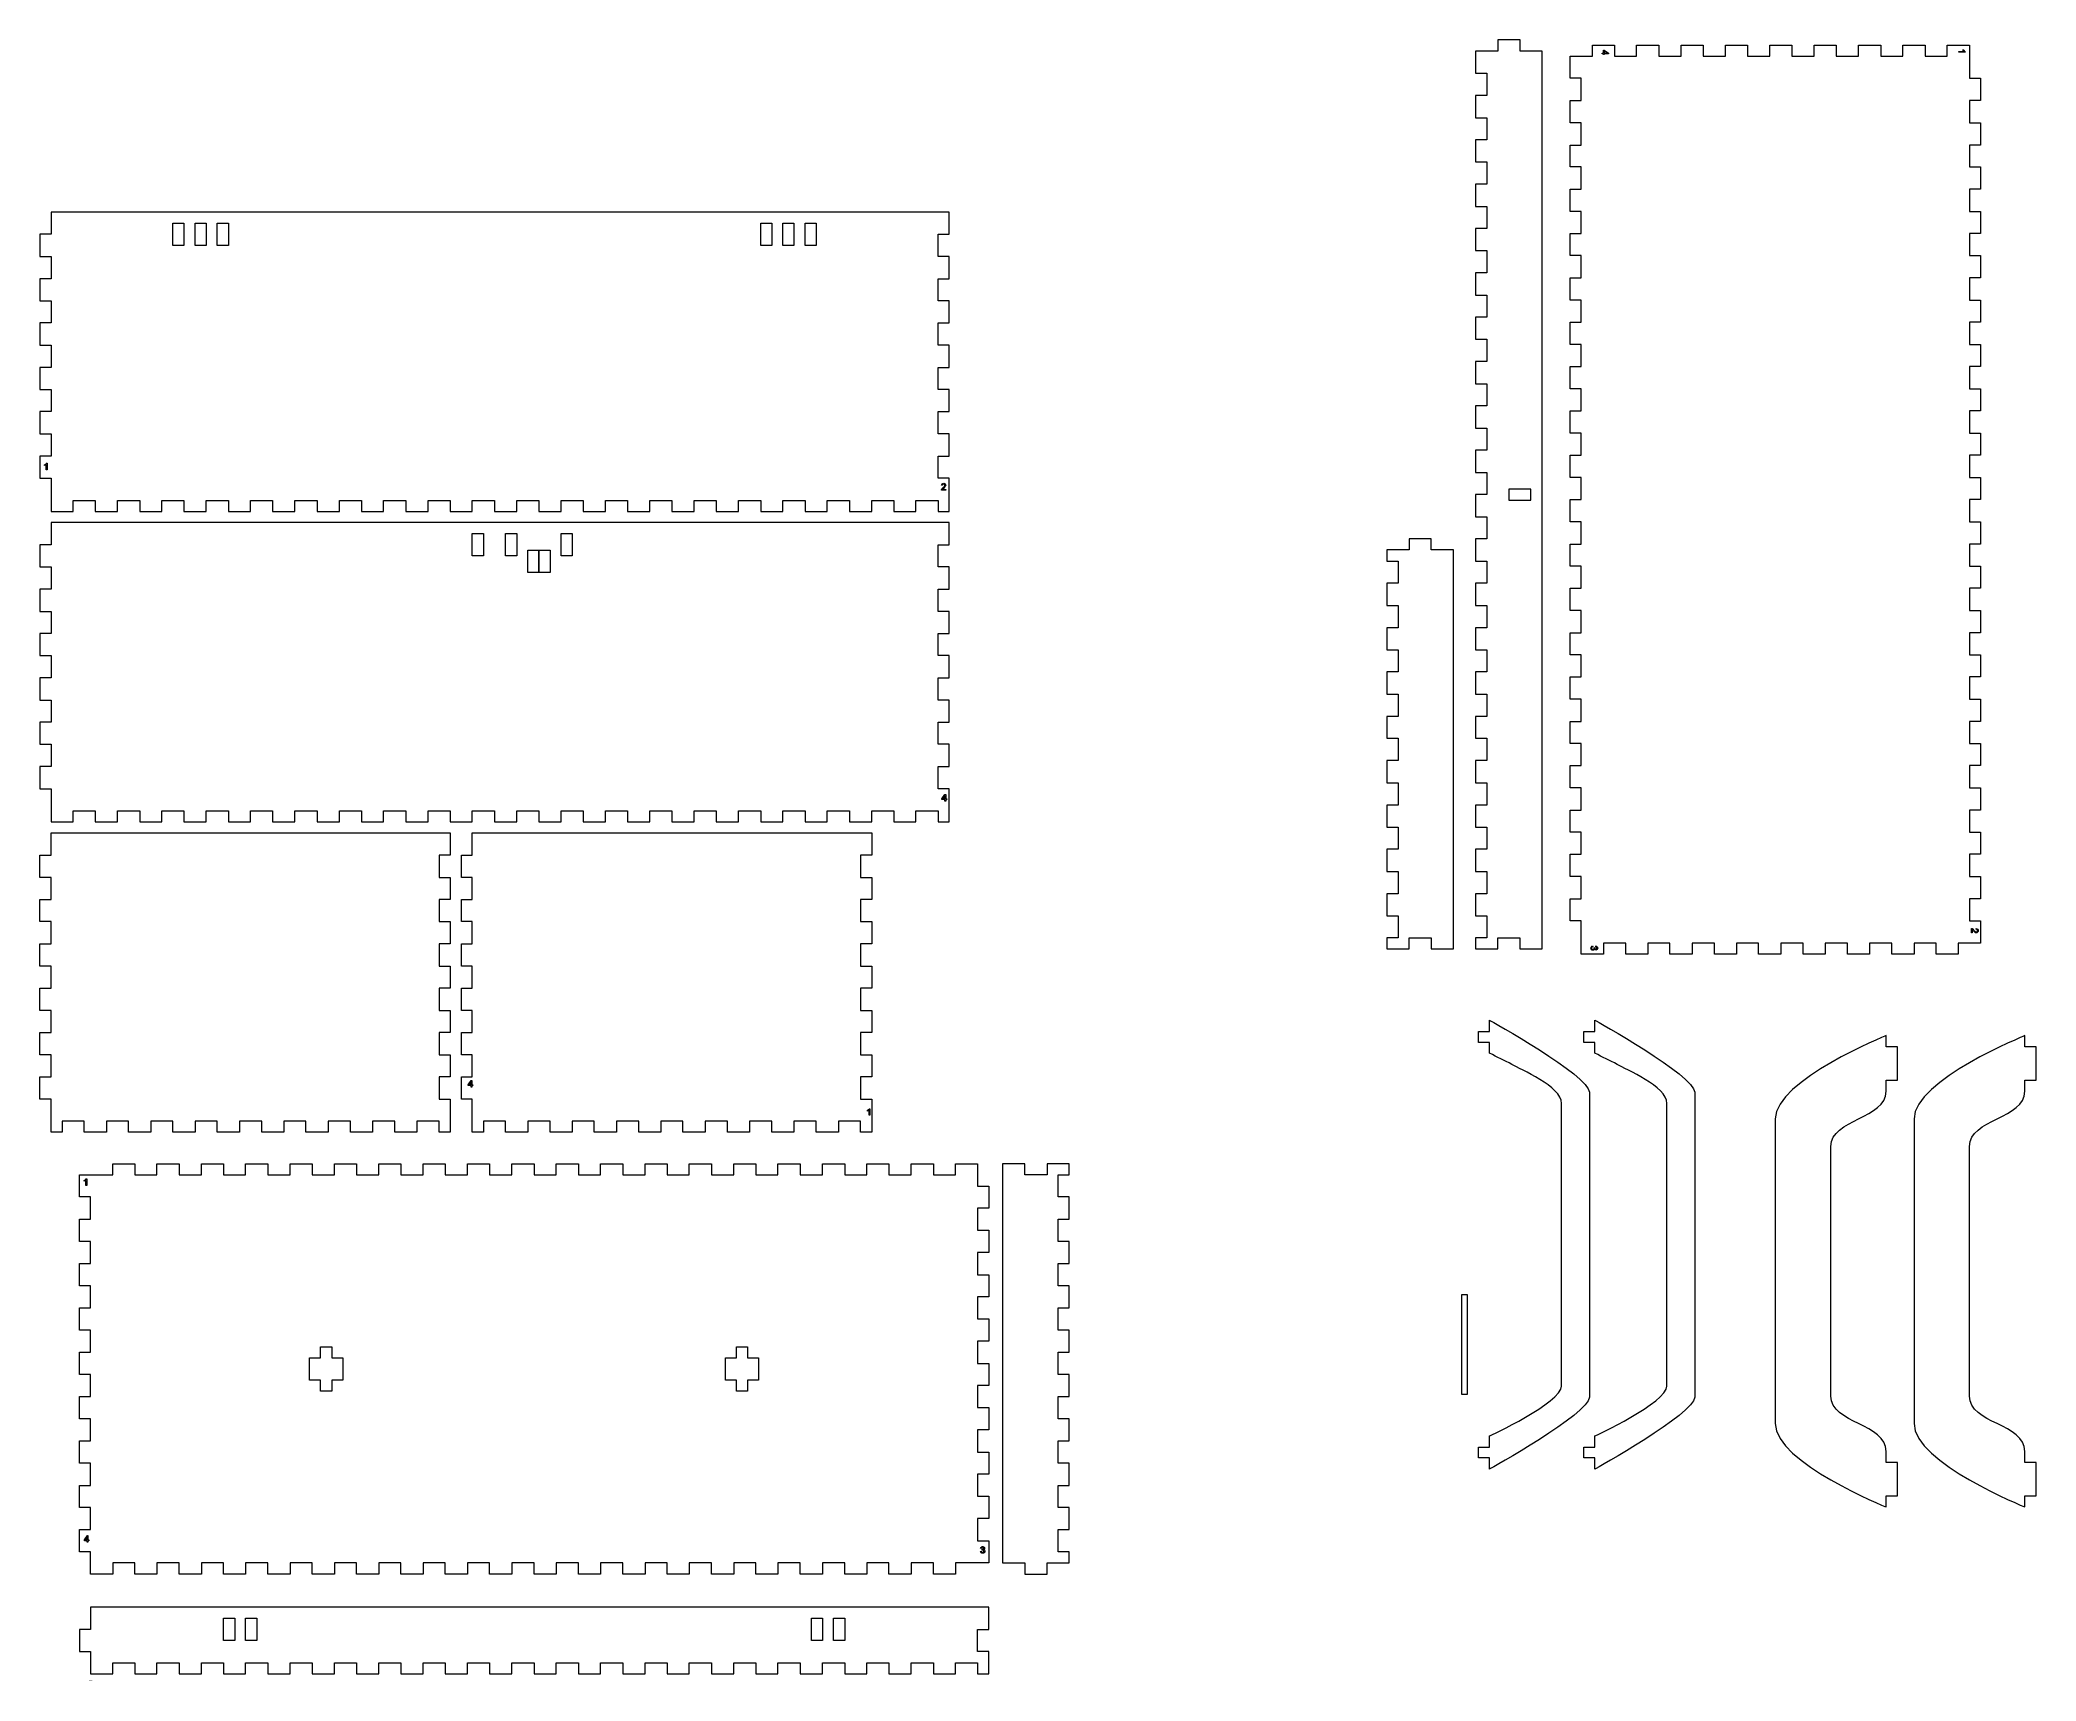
# Model space of a CAD drawing. Header units: millimetres. Extents: x 69 to 608, y 0 to 443.
import ezdxf

# ---------------------------------------------------------------- set-up
doc = ezdxf.new("R2010")
doc.units = ezdxf.units.MM
doc.header["$MEASUREMENT"] = 0

msp = doc.modelspace()

# ---------------------------------------------------------------- linework, layer by layer
at = {"color": 13, "lineweight": 13, "true_color": 0xe4463b}
for centre, start, end in [((314.39, 320.14), 123.9183, 135.6928), ((589.04, 201.3), 33.9183, 45.6928)]:
    msp.add_arc(centre, 2.6, start, end, dxfattribs=at)
at = {"color": 7, "lineweight": 13}
for centre in [(403.19, 47.53), (431.63, 47.53)]:
    msp.add_arc(centre, 134.76, 62.0081, 64.8618, dxfattribs=at)
for points in [[(468.68, 443.19), (468.68, 443.19), (462.68, 443.19), (462.68, 443.19)], [(462.68, 443.19), (462.68, 443.19), (462.68, 440.19), (462.68, 440.19)], [(468.68, 440.19), (468.68, 440.19), (468.68, 443.19), (468.68, 443.19)], [(462.68, 440.19), (462.68, 440.19), (456.68, 440.19), (456.68, 440.19)], [(456.68, 440.19), (456.68, 440.19), (456.68, 434.19), (456.68, 434.19)], [(474.62, 440.19), (474.62, 440.19), (468.68, 440.19), (468.68, 440.19)], [(474.62, 197.7), (474.62, 197.7), (474.62, 440.19), (474.62, 440.19)], [(482.19, 432.82), (482.19, 432.82), (482.19, 438.83), (482.19, 438.83)], [(482.19, 438.83), (482.19, 438.83), (485.19, 438.83), (485.19, 438.83)], [(485.19, 438.83), (485.19, 438.83), (488.19, 438.83), (488.19, 438.83)], [(488.19, 438.83), (488.19, 438.83), (488.19, 441.76), (488.19, 441.76)], [(488.19, 441.76), (488.19, 441.76), (494.2, 441.76), (494.2, 441.76)], [(494.2, 441.76), (494.2, 441.76), (494.2, 438.83), (494.2, 438.83)], [(494.2, 438.83), (494.2, 438.83), (500.13, 438.83), (500.13, 438.83)], [(500.13, 438.83), (500.13, 438.83), (500.13, 441.76), (500.13, 441.76)], [(500.13, 441.76), (500.13, 441.76), (506.13, 441.76), (506.13, 441.76)], [(506.13, 441.76), (506.13, 441.76), (506.13, 438.83), (506.13, 438.83)], [(506.13, 438.83), (506.13, 438.83), (512.14, 438.83), (512.14, 438.83)], [(512.14, 438.83), (512.14, 438.83), (512.14, 441.76), (512.14, 441.76)], [(512.14, 441.76), (512.14, 441.76), (518.14, 441.76), (518.14, 441.76)], [(518.14, 441.76), (518.14, 441.76), (518.14, 438.83), (518.14, 438.83)], [(518.14, 438.83), (518.14, 438.83), (524.14, 438.83), (524.14, 438.83)], [(524.14, 438.83), (524.14, 438.83), (524.14, 441.76), (524.14, 441.76)], [(524.14, 441.76), (524.14, 441.76), (530.08, 441.76), (530.08, 441.76)], [(530.08, 441.76), (530.08, 441.76), (530.08, 438.83), (530.08, 438.83)], [(530.08, 438.83), (530.08, 438.83), (536.08, 438.83), (536.08, 438.83)], [(536.08, 438.83), (536.08, 438.83), (536.08, 441.76), (536.08, 441.76)], [(536.08, 441.76), (536.08, 441.76), (542.08, 441.76), (542.08, 441.76)], [(542.08, 441.76), (542.08, 441.76), (542.08, 438.83), (542.08, 438.83)], [(542.08, 438.83), (542.08, 438.83), (548.08, 438.83), (548.08, 438.83)], [(548.08, 438.83), (548.08, 438.83), (548.08, 441.76), (548.08, 441.76)], [(548.08, 441.76), (548.08, 441.76), (554.02, 441.76), (554.02, 441.76)], [(554.02, 441.76), (554.02, 441.76), (554.02, 438.83), (554.02, 438.83)], [(554.02, 438.83), (554.02, 438.83), (560.02, 438.83), (560.02, 438.83)], [(560.02, 438.83), (560.02, 438.83), (560.02, 441.76), (560.02, 441.76)], [(560.02, 441.76), (560.02, 441.76), (566.02, 441.76), (566.02, 441.76)], [(566.02, 441.76), (566.02, 441.76), (566.02, 438.83), (566.02, 438.83)], [(566.02, 438.83), (566.02, 438.83), (572.03, 438.83), (572.03, 438.83)], [(572.03, 438.83), (572.03, 438.83), (572.03, 441.76), (572.03, 441.76)], [(572.03, 441.76), (572.03, 441.76), (578.03, 441.76), (578.03, 441.76)], [(578.03, 441.76), (578.03, 441.76), (578.03, 438.83), (578.03, 438.83)], [(578.03, 438.83), (578.03, 438.83), (583.96, 438.83), (583.96, 438.83)], [(583.96, 438.83), (583.96, 438.83), (583.96, 441.76), (583.96, 441.76)], [(583.96, 441.76), (583.96, 441.76), (589.97, 441.76), (589.97, 441.76)], [(589.97, 441.76), (589.97, 441.76), (589.97, 432.82), (589.97, 432.82)], [(456.68, 434.19), (456.68, 434.19), (459.68, 434.19), (459.68, 434.19)], [(459.68, 434.19), (459.68, 434.19), (459.68, 428.18), (459.68, 428.18)], [(485.19, 432.82), (485.19, 432.82), (482.19, 432.82), (482.19, 432.82)], [(485.19, 426.82), (485.19, 426.82), (485.19, 432.82), (485.19, 432.82)], [(589.97, 432.82), (589.97, 432.82), (592.97, 432.82), (592.97, 432.82)], [(592.97, 432.82), (592.97, 432.82), (592.97, 426.82), (592.97, 426.82)], [(459.68, 428.18), (459.68, 428.18), (456.68, 428.18), (456.68, 428.18)], [(456.68, 428.18), (456.68, 428.18), (456.68, 422.18), (456.68, 422.18)], [(482.19, 420.82), (482.19, 420.82), (482.19, 426.82), (482.19, 426.82)], [(482.19, 426.82), (482.19, 426.82), (485.19, 426.82), (485.19, 426.82)], [(592.97, 426.82), (592.97, 426.82), (589.97, 426.82), (589.97, 426.82)], [(589.97, 426.82), (589.97, 426.82), (589.97, 420.82), (589.97, 420.82)], [(456.68, 422.18), (456.68, 422.18), (459.68, 422.18), (459.68, 422.18)], [(459.68, 422.18), (459.68, 422.18), (459.68, 416.25), (459.68, 416.25)], [(485.19, 420.82), (485.19, 420.82), (482.19, 420.82), (482.19, 420.82)], [(485.19, 414.81), (485.19, 414.81), (485.19, 420.82), (485.19, 420.82)], [(589.97, 420.82), (589.97, 420.82), (592.97, 420.82), (592.97, 420.82)], [(592.97, 420.82), (592.97, 420.82), (592.97, 414.81), (592.97, 414.81)], [(459.68, 416.25), (459.68, 416.25), (456.68, 416.25), (456.68, 416.25)], [(456.68, 416.25), (456.68, 416.25), (456.68, 410.24), (456.68, 410.24)], [(456.68, 410.24), (456.68, 410.24), (459.68, 410.24), (459.68, 410.24)], [(459.68, 410.24), (459.68, 410.24), (459.68, 404.24), (459.68, 404.24)], [(482.19, 408.88), (482.19, 408.88), (482.19, 414.81), (482.19, 414.81)], [(482.19, 414.81), (482.19, 414.81), (485.19, 414.81), (485.19, 414.81)], [(592.97, 414.81), (592.97, 414.81), (589.97, 414.81), (589.97, 414.81)], [(589.97, 414.81), (589.97, 414.81), (589.97, 408.88), (589.97, 408.88)], [(459.68, 404.24), (459.68, 404.24), (456.68, 404.24), (456.68, 404.24)], [(456.68, 404.24), (456.68, 404.24), (456.68, 401.24), (456.68, 401.24)], [(485.19, 408.88), (485.19, 408.88), (482.19, 408.88), (482.19, 408.88)], [(485.19, 402.88), (485.19, 402.88), (485.19, 408.88), (485.19, 408.88)], [(589.97, 408.88), (589.97, 408.88), (592.97, 408.88), (592.97, 408.88)], [(592.97, 408.88), (592.97, 408.88), (592.97, 402.88), (592.97, 402.88)], [(456.68, 401.24), (456.68, 401.24), (456.68, 398.24), (456.68, 398.24)], [(482.19, 396.88), (482.19, 396.88), (482.19, 402.88), (482.19, 402.88)], [(482.19, 402.88), (482.19, 402.88), (485.19, 402.88), (485.19, 402.88)], [(592.97, 402.88), (592.97, 402.88), (589.97, 402.88), (589.97, 402.88)], [(589.97, 402.88), (589.97, 402.88), (589.97, 396.88), (589.97, 396.88)], [(314.58, 396.71), (314.58, 396.71), (72.09, 396.71), (72.09, 396.71)], [(72.09, 396.71), (72.09, 396.71), (72.09, 390.71), (72.09, 390.71)], [(104.97, 387.71), (104.97, 387.71), (104.97, 393.71), (104.97, 393.71)], [(104.97, 393.71), (104.97, 393.71), (107.97, 393.71), (107.97, 393.71)], [(107.97, 393.71), (107.97, 393.71), (107.97, 387.71), (107.97, 387.71)], [(110.97, 387.71), (110.97, 387.71), (110.97, 393.71), (110.97, 393.71)], [(110.97, 393.71), (110.97, 393.71), (113.97, 393.71), (113.97, 393.71)], [(113.97, 393.71), (113.97, 393.71), (113.97, 387.71), (113.97, 387.71)], [(116.97, 387.71), (116.97, 387.71), (116.97, 393.71), (116.97, 393.71)], [(116.97, 393.71), (116.97, 393.71), (119.97, 393.71), (119.97, 393.71)], [(119.97, 393.71), (119.97, 393.71), (119.97, 387.71), (119.97, 387.71)], [(263.7, 387.71), (263.7, 387.71), (263.7, 393.71), (263.7, 393.71)], [(263.7, 393.71), (263.7, 393.71), (266.7, 393.71), (266.7, 393.71)], [(266.7, 393.71), (266.7, 393.71), (266.7, 387.71), (266.7, 387.71)], [(269.63, 387.71), (269.63, 387.71), (269.63, 393.71), (269.63, 393.71)], [(269.63, 393.71), (269.63, 393.71), (272.63, 393.71), (272.63, 393.71)], [(272.63, 393.71), (272.63, 393.71), (272.63, 387.71), (272.63, 387.71)], [(275.63, 387.71), (275.63, 387.71), (275.63, 393.71), (275.63, 393.71)], [(275.63, 393.71), (275.63, 393.71), (278.63, 393.71), (278.63, 393.71)], [(278.63, 393.71), (278.63, 393.71), (278.63, 387.71), (278.63, 387.71)], [(314.58, 390.71), (314.58, 390.71), (314.58, 396.71), (314.58, 396.71)], [(456.68, 398.24), (456.68, 398.24), (459.68, 398.24), (459.68, 398.24)], [(459.68, 398.24), (459.68, 398.24), (459.68, 392.24), (459.68, 392.24)], [(485.19, 396.88), (485.19, 396.88), (482.19, 396.88), (482.19, 396.88)], [(485.19, 390.87), (485.19, 390.87), (485.19, 396.88), (485.19, 396.88)], [(589.97, 396.88), (589.97, 396.88), (592.97, 396.88), (592.97, 396.88)], [(592.97, 396.88), (592.97, 396.88), (592.97, 390.87), (592.97, 390.87)], [(72.09, 390.71), (72.09, 390.71), (69.09, 390.71), (69.09, 390.71)], [(69.09, 390.71), (69.09, 390.71), (69.09, 384.71), (69.09, 384.71)], [(311.58, 384.71), (311.58, 384.71), (311.58, 390.71), (311.58, 390.71)], [(311.58, 390.71), (311.58, 390.71), (314.58, 390.71), (314.58, 390.71)], [(459.68, 392.24), (459.68, 392.24), (456.68, 392.24), (456.68, 392.24)], [(456.68, 392.24), (456.68, 392.24), (456.68, 386.3), (456.68, 386.3)], [(482.19, 384.94), (482.19, 384.94), (482.19, 390.87), (482.19, 390.87)], [(482.19, 390.87), (482.19, 390.87), (485.19, 390.87), (485.19, 390.87)], [(592.97, 390.87), (592.97, 390.87), (589.97, 390.87), (589.97, 390.87)], [(589.97, 390.87), (589.97, 390.87), (589.97, 384.94), (589.97, 384.94)], [(69.09, 384.71), (69.09, 384.71), (72.09, 384.71), (72.09, 384.71)], [(72.09, 384.71), (72.09, 384.71), (72.09, 378.7), (72.09, 378.7)], [(107.97, 387.71), (107.97, 387.71), (104.97, 387.71), (104.97, 387.71)], [(113.97, 387.71), (113.97, 387.71), (110.97, 387.71), (110.97, 387.71)], [(119.97, 387.71), (119.97, 387.71), (116.97, 387.71), (116.97, 387.71)], [(266.7, 387.71), (266.7, 387.71), (263.7, 387.71), (263.7, 387.71)], [(272.63, 387.71), (272.63, 387.71), (269.63, 387.71), (269.63, 387.71)], [(278.63, 387.71), (278.63, 387.71), (275.63, 387.71), (275.63, 387.71)], [(314.58, 384.71), (314.58, 384.71), (311.58, 384.71), (311.58, 384.71)], [(314.58, 378.7), (314.58, 378.7), (314.58, 384.71), (314.58, 384.71)], [(456.68, 386.3), (456.68, 386.3), (459.68, 386.3), (459.68, 386.3)], [(459.68, 386.3), (459.68, 386.3), (459.68, 380.3), (459.68, 380.3)], [(485.19, 384.94), (485.19, 384.94), (482.19, 384.94), (482.19, 384.94)], [(485.19, 378.94), (485.19, 378.94), (485.19, 384.94), (485.19, 384.94)], [(589.97, 384.94), (589.97, 384.94), (592.97, 384.94), (592.97, 384.94)], [(592.97, 384.94), (592.97, 384.94), (592.97, 378.94), (592.97, 378.94)], [(72.09, 378.7), (72.09, 378.7), (69.09, 378.7), (69.09, 378.7)], [(69.09, 378.7), (69.09, 378.7), (69.09, 372.7), (69.09, 372.7)], [(311.58, 372.7), (311.58, 372.7), (311.58, 378.7), (311.58, 378.7)], [(311.58, 378.7), (311.58, 378.7), (314.58, 378.7), (314.58, 378.7)], [(459.68, 380.3), (459.68, 380.3), (456.68, 380.3), (456.68, 380.3)], [(456.68, 380.3), (456.68, 380.3), (456.68, 374.3), (456.68, 374.3)], [(482.19, 372.93), (482.19, 372.93), (482.19, 378.94), (482.19, 378.94)], [(482.19, 378.94), (482.19, 378.94), (485.19, 378.94), (485.19, 378.94)], [(592.97, 378.94), (592.97, 378.94), (589.97, 378.94), (589.97, 378.94)], [(589.97, 378.94), (589.97, 378.94), (589.97, 372.93), (589.97, 372.93)], [(69.09, 372.7), (69.09, 372.7), (72.09, 372.7), (72.09, 372.7)], [(72.09, 372.7), (72.09, 372.7), (72.09, 366.77), (72.09, 366.77)], [(314.58, 372.7), (314.58, 372.7), (311.58, 372.7), (311.58, 372.7)], [(314.58, 366.77), (314.58, 366.77), (314.58, 372.7), (314.58, 372.7)], [(456.68, 374.3), (456.68, 374.3), (459.68, 374.3), (459.68, 374.3)], [(459.68, 374.3), (459.68, 374.3), (459.68, 368.29), (459.68, 368.29)], [(485.19, 372.93), (485.19, 372.93), (482.19, 372.93), (482.19, 372.93)], [(485.19, 366.93), (485.19, 366.93), (485.19, 372.93), (485.19, 372.93)], [(589.97, 372.93), (589.97, 372.93), (592.97, 372.93), (592.97, 372.93)], [(592.97, 372.93), (592.97, 372.93), (592.97, 366.93), (592.97, 366.93)], [(72.09, 366.77), (72.09, 366.77), (69.09, 366.77), (69.09, 366.77)], [(69.09, 366.77), (69.09, 366.77), (69.09, 360.76), (69.09, 360.76)], [(311.58, 360.76), (311.58, 360.76), (311.58, 366.77), (311.58, 366.77)], [(311.58, 366.77), (311.58, 366.77), (314.58, 366.77), (314.58, 366.77)], [(459.68, 368.29), (459.68, 368.29), (456.68, 368.29), (456.68, 368.29)], [(456.68, 368.29), (456.68, 368.29), (456.68, 362.36), (456.68, 362.36)], [(482.19, 360.93), (482.19, 360.93), (482.19, 366.93), (482.19, 366.93)], [(482.19, 366.93), (482.19, 366.93), (485.19, 366.93), (485.19, 366.93)], [(592.97, 366.93), (592.97, 366.93), (589.97, 366.93), (589.97, 366.93)], [(589.97, 366.93), (589.97, 366.93), (589.97, 360.93), (589.97, 360.93)], [(456.68, 362.36), (456.68, 362.36), (459.68, 362.36), (459.68, 362.36)], [(459.68, 362.36), (459.68, 362.36), (459.68, 356.36), (459.68, 356.36)], [(69.09, 360.76), (69.09, 360.76), (72.09, 360.76), (72.09, 360.76)], [(72.09, 360.76), (72.09, 360.76), (72.09, 354.76), (72.09, 354.76)], [(314.58, 360.76), (314.58, 360.76), (311.58, 360.76), (311.58, 360.76)], [(314.58, 354.76), (314.58, 354.76), (314.58, 360.76), (314.58, 360.76)], [(459.68, 356.36), (459.68, 356.36), (456.68, 356.36), (456.68, 356.36)], [(456.68, 356.36), (456.68, 356.36), (456.68, 350.35), (456.68, 350.35)], [(485.19, 360.93), (485.19, 360.93), (482.19, 360.93), (482.19, 360.93)], [(485.19, 354.99), (485.19, 354.99), (485.19, 360.93), (485.19, 360.93)], [(589.97, 360.93), (589.97, 360.93), (592.97, 360.93), (592.97, 360.93)], [(592.97, 360.93), (592.97, 360.93), (592.97, 354.99), (592.97, 354.99)], [(72.09, 354.76), (72.09, 354.76), (69.09, 354.76), (69.09, 354.76)], [(69.09, 354.76), (69.09, 354.76), (69.09, 348.76), (69.09, 348.76)], [(311.58, 348.76), (311.58, 348.76), (311.58, 354.76), (311.58, 354.76)], [(311.58, 354.76), (311.58, 354.76), (314.58, 354.76), (314.58, 354.76)], [(456.68, 350.35), (456.68, 350.35), (459.68, 350.35), (459.68, 350.35)], [(459.68, 350.35), (459.68, 350.35), (459.68, 344.35), (459.68, 344.35)], [(482.19, 348.99), (482.19, 348.99), (482.19, 354.99), (482.19, 354.99)], [(482.19, 354.99), (482.19, 354.99), (485.19, 354.99), (485.19, 354.99)], [(592.97, 354.99), (592.97, 354.99), (589.97, 354.99), (589.97, 354.99)], [(589.97, 354.99), (589.97, 354.99), (589.97, 348.99), (589.97, 348.99)], [(69.09, 348.76), (69.09, 348.76), (72.09, 348.76), (72.09, 348.76)], [(72.09, 348.76), (72.09, 348.76), (72.09, 342.82), (72.09, 342.82)], [(314.58, 348.76), (314.58, 348.76), (311.58, 348.76), (311.58, 348.76)], [(314.58, 342.82), (314.58, 342.82), (314.58, 348.76), (314.58, 348.76)], [(485.19, 348.99), (485.19, 348.99), (482.19, 348.99), (482.19, 348.99)], [(485.19, 342.99), (485.19, 342.99), (485.19, 348.99), (485.19, 348.99)], [(589.97, 348.99), (589.97, 348.99), (592.97, 348.99), (592.97, 348.99)], [(592.97, 348.99), (592.97, 348.99), (592.97, 342.99), (592.97, 342.99)], [(72.09, 342.82), (72.09, 342.82), (69.09, 342.82), (69.09, 342.82)], [(69.09, 342.82), (69.09, 342.82), (69.09, 336.82), (69.09, 336.82)], [(311.58, 336.82), (311.58, 336.82), (311.58, 342.82), (311.58, 342.82)], [(311.58, 342.82), (311.58, 342.82), (314.58, 342.82), (314.58, 342.82)], [(459.68, 344.35), (459.68, 344.35), (456.68, 344.35), (456.68, 344.35)], [(456.68, 344.35), (456.68, 344.35), (456.68, 338.35), (456.68, 338.35)], [(482.19, 336.99), (482.19, 336.99), (482.19, 342.99), (482.19, 342.99)], [(482.19, 342.99), (482.19, 342.99), (485.19, 342.99), (485.19, 342.99)], [(592.97, 342.99), (592.97, 342.99), (589.97, 342.99), (589.97, 342.99)], [(589.97, 342.99), (589.97, 342.99), (589.97, 336.99), (589.97, 336.99)], [(69.09, 336.82), (69.09, 336.82), (72.09, 336.82), (72.09, 336.82)], [(72.09, 336.82), (72.09, 336.82), (72.09, 330.82), (72.09, 330.82)], [(314.58, 336.82), (314.58, 336.82), (311.58, 336.82), (311.58, 336.82)], [(314.58, 330.82), (314.58, 330.82), (314.58, 336.82), (314.58, 336.82)], [(456.68, 338.35), (456.68, 338.35), (459.68, 338.35), (459.68, 338.35)], [(459.68, 338.35), (459.68, 338.35), (459.68, 332.42), (459.68, 332.42)], [(485.19, 336.99), (485.19, 336.99), (482.19, 336.99), (482.19, 336.99)], [(485.19, 331.05), (485.19, 331.05), (485.19, 336.99), (485.19, 336.99)], [(589.97, 336.99), (589.97, 336.99), (592.97, 336.99), (592.97, 336.99)], [(592.97, 336.99), (592.97, 336.99), (592.97, 331.05), (592.97, 331.05)], [(72.09, 330.82), (72.09, 330.82), (69.09, 330.82), (69.09, 330.82)], [(69.09, 330.82), (69.09, 330.82), (69.09, 324.82), (69.09, 324.82)], [(311.58, 324.82), (311.58, 324.82), (311.58, 330.82), (311.58, 330.82)], [(311.58, 330.82), (311.58, 330.82), (314.58, 330.82), (314.58, 330.82)], [(459.68, 332.42), (459.68, 332.42), (456.68, 332.42), (456.68, 332.42)], [(456.68, 332.42), (456.68, 332.42), (456.68, 326.41), (456.68, 326.41)], [(482.19, 325.05), (482.19, 325.05), (482.19, 331.05), (482.19, 331.05)], [(482.19, 331.05), (482.19, 331.05), (485.19, 331.05), (485.19, 331.05)], [(592.97, 331.05), (592.97, 331.05), (589.97, 331.05), (589.97, 331.05)], [(589.97, 331.05), (589.97, 331.05), (589.97, 325.05), (589.97, 325.05)], [(69.09, 324.82), (69.09, 324.82), (72.09, 324.82), (72.09, 324.82)], [(72.09, 324.82), (72.09, 324.82), (72.09, 318.81), (72.09, 318.81)], [(314.58, 324.82), (314.58, 324.82), (311.58, 324.82), (311.58, 324.82)], [(314.58, 315.81), (314.58, 315.81), (314.58, 324.82), (314.58, 324.82)], [(456.68, 326.41), (456.68, 326.41), (459.68, 326.41), (459.68, 326.41)], [(459.68, 326.41), (459.68, 326.41), (459.68, 320.41), (459.68, 320.41)], [(485.19, 325.05), (485.19, 325.05), (482.19, 325.05), (482.19, 325.05)], [(485.19, 319.05), (485.19, 319.05), (485.19, 325.05), (485.19, 325.05)], [(589.97, 325.05), (589.97, 325.05), (592.97, 325.05), (592.97, 325.05)], [(592.97, 325.05), (592.97, 325.05), (592.97, 319.05), (592.97, 319.05)], [(72.09, 318.81), (72.09, 318.81), (72.09, 315.88), (72.09, 315.88)], [(78.02, 315.88), (78.02, 315.88), (78.02, 318.81), (78.02, 318.81)], [(78.02, 318.81), (78.02, 318.81), (84.03, 318.81), (84.03, 318.81)], [(84.03, 318.81), (84.03, 318.81), (84.03, 315.88), (84.03, 315.88)], [(90.03, 315.88), (90.03, 315.88), (90.03, 318.81), (90.03, 318.81)], [(90.03, 318.81), (90.03, 318.81), (96.03, 318.81), (96.03, 318.81)], [(96.03, 318.81), (96.03, 318.81), (96.03, 315.88), (96.03, 315.88)], [(102.03, 315.88), (102.03, 315.88), (102.03, 318.81), (102.03, 318.81)], [(102.03, 318.81), (102.03, 318.81), (107.97, 318.81), (107.97, 318.81)], [(107.97, 318.81), (107.97, 318.81), (107.97, 315.88), (107.97, 315.88)], [(113.97, 315.88), (113.97, 315.88), (113.97, 318.81), (113.97, 318.81)], [(113.97, 318.81), (113.97, 318.81), (119.97, 318.81), (119.97, 318.81)], [(119.97, 318.81), (119.97, 318.81), (119.97, 315.88), (119.97, 315.88)], [(125.98, 315.88), (125.98, 315.88), (125.98, 318.81), (125.98, 318.81)], [(125.98, 318.81), (125.98, 318.81), (131.91, 318.81), (131.91, 318.81)], [(131.91, 318.81), (131.91, 318.81), (131.91, 315.88), (131.91, 315.88)], [(137.91, 315.88), (137.91, 315.88), (137.91, 318.81), (137.91, 318.81)], [(137.91, 318.81), (137.91, 318.81), (143.92, 318.81), (143.92, 318.81)], [(143.92, 318.81), (143.92, 318.81), (143.92, 315.88), (143.92, 315.88)], [(149.92, 315.88), (149.92, 315.88), (149.92, 318.81), (149.92, 318.81)], [(149.92, 318.81), (149.92, 318.81), (155.92, 318.81), (155.92, 318.81)], [(155.92, 318.81), (155.92, 318.81), (155.92, 315.88), (155.92, 315.88)], [(161.86, 315.88), (161.86, 315.88), (161.86, 318.81), (161.86, 318.81)], [(161.86, 318.81), (161.86, 318.81), (167.86, 318.81), (167.86, 318.81)], [(167.86, 318.81), (167.86, 318.81), (167.86, 315.88), (167.86, 315.88)], [(173.86, 315.88), (173.86, 315.88), (173.86, 318.81), (173.86, 318.81)], [(173.86, 318.81), (173.86, 318.81), (179.86, 318.81), (179.86, 318.81)], [(179.86, 318.81), (179.86, 318.81), (179.86, 315.81), (179.86, 315.81)], [(185.8, 315.88), (185.8, 315.88), (185.8, 318.81), (185.8, 318.81)], [(185.8, 318.81), (185.8, 318.81), (191.8, 318.81), (191.8, 318.81)], [(191.8, 318.81), (191.8, 318.81), (191.8, 315.81), (191.8, 315.81)], [(197.8, 315.88), (197.8, 315.88), (197.8, 318.81), (197.8, 318.81)], [(197.8, 318.81), (197.8, 318.81), (203.81, 318.81), (203.81, 318.81)], [(203.81, 318.81), (203.81, 318.81), (203.81, 315.81), (203.81, 315.81)], [(209.81, 315.88), (209.81, 315.88), (209.81, 318.81), (209.81, 318.81)], [(209.81, 318.81), (209.81, 318.81), (215.74, 318.81), (215.74, 318.81)], [(215.74, 318.81), (215.74, 318.81), (215.74, 315.81), (215.74, 315.81)], [(221.75, 315.88), (221.75, 315.88), (221.75, 318.81), (221.75, 318.81)], [(221.75, 318.81), (221.75, 318.81), (227.75, 318.81), (227.75, 318.81)], [(227.75, 318.81), (227.75, 318.81), (227.75, 315.81), (227.75, 315.81)], [(233.75, 315.88), (233.75, 315.88), (233.75, 318.81), (233.75, 318.81)], [(233.75, 318.81), (233.75, 318.81), (239.69, 318.81), (239.69, 318.81)], [(239.69, 318.81), (239.69, 318.81), (239.69, 315.81), (239.69, 315.81)], [(245.69, 315.88), (245.69, 315.88), (245.69, 318.81), (245.69, 318.81)], [(245.69, 318.81), (245.69, 318.81), (251.69, 318.81), (251.69, 318.81)], [(251.69, 318.81), (251.69, 318.81), (251.69, 315.81), (251.69, 315.81)], [(257.69, 315.88), (257.69, 315.88), (257.69, 318.81), (257.69, 318.81)], [(257.69, 318.81), (257.69, 318.81), (263.7, 318.81), (263.7, 318.81)], [(263.7, 318.81), (263.7, 318.81), (263.7, 315.81), (263.7, 315.81)], [(269.63, 315.88), (269.63, 315.88), (269.63, 318.81), (269.63, 318.81)], [(269.63, 318.81), (269.63, 318.81), (275.63, 318.81), (275.63, 318.81)], [(275.63, 318.81), (275.63, 318.81), (275.63, 315.81), (275.63, 315.81)], [(281.64, 315.88), (281.64, 315.88), (281.64, 318.81), (281.64, 318.81)], [(281.64, 318.81), (281.64, 318.81), (287.64, 318.81), (287.64, 318.81)], [(287.64, 318.81), (287.64, 318.81), (287.64, 315.81), (287.64, 315.81)], [(293.64, 315.88), (293.64, 315.88), (293.64, 318.81), (293.64, 318.81)], [(293.64, 318.81), (293.64, 318.81), (299.58, 318.81), (299.58, 318.81)], [(299.58, 318.81), (299.58, 318.81), (299.58, 315.81), (299.58, 315.81)], [(305.58, 315.88), (305.58, 315.88), (305.58, 318.81), (305.58, 318.81)], [(305.58, 318.81), (305.58, 318.81), (311.58, 318.81), (311.58, 318.81)], [(311.58, 318.81), (311.58, 318.81), (311.58, 315.81), (311.58, 315.81)], [(459.68, 320.41), (459.68, 320.41), (456.68, 320.41), (456.68, 320.41)], [(456.68, 320.41), (456.68, 320.41), (456.68, 314.41), (456.68, 314.41)], [(471.62, 321.91), (471.62, 321.91), (465.68, 321.91), (465.68, 321.91)], [(465.68, 321.91), (465.68, 321.91), (465.68, 318.91), (465.68, 318.91)], [(465.68, 318.91), (465.68, 318.91), (471.62, 318.91), (471.62, 318.91)], [(471.62, 318.91), (471.62, 318.91), (471.62, 321.91), (471.62, 321.91)], [(482.19, 313.04), (482.19, 313.04), (482.19, 319.05), (482.19, 319.05)], [(482.19, 319.05), (482.19, 319.05), (485.19, 319.05), (485.19, 319.05)], [(592.97, 319.05), (592.97, 319.05), (589.97, 319.05), (589.97, 319.05)], [(589.97, 319.05), (589.97, 319.05), (589.97, 313.04), (589.97, 313.04)], [(72.09, 315.88), (72.09, 315.88), (78.02, 315.88), (78.02, 315.88)], [(314.58, 312.88), (314.58, 312.88), (72.09, 312.88), (72.09, 312.88)], [(72.09, 312.88), (72.09, 312.88), (72.09, 306.88), (72.09, 306.88)], [(84.03, 315.88), (84.03, 315.88), (90.03, 315.88), (90.03, 315.88)], [(96.03, 315.88), (96.03, 315.88), (102.03, 315.88), (102.03, 315.88)], [(107.97, 315.88), (107.97, 315.88), (113.97, 315.88), (113.97, 315.88)], [(119.97, 315.88), (119.97, 315.88), (125.98, 315.88), (125.98, 315.88)], [(131.91, 315.88), (131.91, 315.88), (137.91, 315.88), (137.91, 315.88)], [(143.92, 315.88), (143.92, 315.88), (149.92, 315.88), (149.92, 315.88)], [(155.92, 315.88), (155.92, 315.88), (161.86, 315.88), (161.86, 315.88)], [(167.86, 315.88), (167.86, 315.88), (173.86, 315.88), (173.86, 315.88)], [(179.86, 315.81), (179.86, 315.81), (185.8, 315.88), (185.8, 315.88)], [(191.8, 315.81), (191.8, 315.81), (197.8, 315.88), (197.8, 315.88)], [(203.81, 315.81), (203.81, 315.81), (209.81, 315.88), (209.81, 315.88)], [(215.74, 315.81), (215.74, 315.81), (221.75, 315.88), (221.75, 315.88)], [(227.75, 315.81), (227.75, 315.81), (233.75, 315.88), (233.75, 315.88)], [(239.69, 315.81), (239.69, 315.81), (245.69, 315.88), (245.69, 315.88)], [(251.69, 315.81), (251.69, 315.81), (257.69, 315.88), (257.69, 315.88)], [(263.7, 315.81), (263.7, 315.81), (269.63, 315.88), (269.63, 315.88)], [(275.63, 315.81), (275.63, 315.81), (281.64, 315.88), (281.64, 315.88)], [(287.64, 315.81), (287.64, 315.81), (293.64, 315.88), (293.64, 315.88)], [(299.58, 315.81), (299.58, 315.81), (305.58, 315.88), (305.58, 315.88)], [(311.58, 315.81), (313.08, 315.81), (314.58, 315.81), (314.58, 315.81)], [(314.58, 306.88), (314.58, 306.88), (314.58, 312.88), (314.58, 312.88)], [(456.68, 314.41), (456.68, 314.41), (459.68, 314.41), (459.68, 314.41)], [(459.68, 314.41), (459.68, 314.41), (459.68, 308.47), (459.68, 308.47)], [(485.19, 313.04), (485.19, 313.04), (482.19, 313.04), (482.19, 313.04)], [(485.19, 307.04), (485.19, 307.04), (485.19, 313.04), (485.19, 313.04)], [(589.97, 313.04), (589.97, 313.04), (592.97, 313.04), (592.97, 313.04)], [(592.97, 313.04), (592.97, 313.04), (592.97, 307.04), (592.97, 307.04)], [(185.8, 303.87), (185.8, 303.87), (185.8, 309.88), (185.8, 309.88)], [(185.8, 309.88), (185.8, 309.88), (188.8, 309.88), (188.8, 309.88)], [(188.8, 309.88), (188.8, 309.88), (188.8, 303.87), (188.8, 303.87)], [(194.8, 303.87), (194.8, 303.87), (194.8, 309.88), (194.8, 309.88)], [(194.8, 309.88), (194.8, 309.88), (197.8, 309.88), (197.8, 309.88)], [(197.8, 309.88), (197.8, 309.88), (197.8, 303.87), (197.8, 303.87)], [(209.81, 303.87), (209.81, 303.87), (209.81, 309.88), (209.81, 309.88)], [(209.81, 309.88), (209.81, 309.88), (212.74, 309.88), (212.74, 309.88)], [(212.74, 309.88), (212.74, 309.88), (212.74, 303.87), (212.74, 303.87)], [(444.67, 308.47), (444.67, 308.47), (438.74, 308.47), (438.74, 308.47)], [(438.74, 308.47), (438.74, 308.47), (438.74, 305.47), (438.74, 305.47)], [(444.67, 305.47), (444.67, 305.47), (444.67, 308.47), (444.67, 308.47)], [(459.68, 308.47), (459.68, 308.47), (456.68, 308.47), (456.68, 308.47)], [(456.68, 308.47), (456.68, 308.47), (456.68, 302.47), (456.68, 302.47)], [(72.09, 306.88), (72.09, 306.88), (69.09, 306.88), (69.09, 306.88)], [(69.09, 306.88), (69.09, 306.88), (69.09, 300.87), (69.09, 300.87)], [(188.8, 303.87), (188.8, 303.87), (185.8, 303.87), (185.8, 303.87)], [(197.8, 303.87), (197.8, 303.87), (194.8, 303.87), (194.8, 303.87)], [(200.8, 299.37), (200.8, 299.37), (200.8, 305.38), (200.8, 305.38)], [(200.8, 305.38), (200.8, 305.38), (203.81, 305.38), (203.81, 305.38)], [(203.81, 299.37), (203.81, 299.37), (203.81, 305.38), (203.81, 305.38)], [(203.81, 305.38), (203.81, 305.38), (206.81, 305.38), (206.81, 305.38)], [(203.81, 305.38), (203.81, 305.38), (203.81, 299.37), (203.81, 299.37)], [(206.81, 305.38), (206.81, 305.38), (206.81, 299.37), (206.81, 299.37)], [(212.74, 303.87), (212.74, 303.87), (209.81, 303.87), (209.81, 303.87)], [(311.58, 300.87), (311.58, 300.87), (311.58, 306.88), (311.58, 306.88)], [(311.58, 306.88), (311.58, 306.88), (314.58, 306.88), (314.58, 306.88)], [(438.74, 305.47), (438.74, 305.47), (432.74, 305.47), (432.74, 305.47)], [(432.74, 305.47), (432.74, 305.47), (432.74, 302.47), (432.74, 302.47)], [(432.74, 302.47), (432.74, 302.47), (435.74, 302.47), (435.74, 302.47)], [(435.74, 302.47), (435.74, 302.47), (435.74, 296.47), (435.74, 296.47)], [(450.68, 305.47), (450.68, 305.47), (444.67, 305.47), (444.67, 305.47)], [(450.68, 197.7), (450.68, 197.7), (450.68, 305.47), (450.68, 305.47)], [(456.68, 302.47), (456.68, 302.47), (459.68, 302.47), (459.68, 302.47)], [(459.68, 302.47), (459.68, 302.47), (459.68, 296.47), (459.68, 296.47)], [(482.19, 301.11), (482.19, 301.11), (482.19, 307.04), (482.19, 307.04)], [(482.19, 307.04), (482.19, 307.04), (485.19, 307.04), (485.19, 307.04)], [(592.97, 307.04), (592.97, 307.04), (589.97, 307.04), (589.97, 307.04)], [(589.97, 307.04), (589.97, 307.04), (589.97, 301.11), (589.97, 301.11)], [(69.09, 300.87), (69.09, 300.87), (72.09, 300.87), (72.09, 300.87)], [(72.09, 300.87), (72.09, 300.87), (72.09, 294.87), (72.09, 294.87)], [(203.81, 299.37), (203.81, 299.37), (200.8, 299.37), (200.8, 299.37)], [(206.81, 299.37), (206.81, 299.37), (203.81, 299.37), (203.81, 299.37)], [(314.58, 300.87), (314.58, 300.87), (311.58, 300.87), (311.58, 300.87)], [(314.58, 294.87), (314.58, 294.87), (314.58, 300.87), (314.58, 300.87)], [(435.74, 296.47), (435.74, 296.47), (432.74, 296.47), (432.74, 296.47)], [(432.74, 296.47), (432.74, 296.47), (432.74, 290.47), (432.74, 290.47)], [(459.68, 296.47), (459.68, 296.47), (456.68, 296.47), (456.68, 296.47)], [(456.68, 296.47), (456.68, 296.47), (456.68, 290.47), (456.68, 290.47)], [(485.19, 301.11), (485.19, 301.11), (482.19, 301.11), (482.19, 301.11)], [(485.19, 295.1), (485.19, 295.1), (485.19, 301.11), (485.19, 301.11)], [(589.97, 301.11), (589.97, 301.11), (592.97, 301.11), (592.97, 301.11)], [(592.97, 301.11), (592.97, 301.11), (592.97, 295.1), (592.97, 295.1)], [(69.09, 294.87), (69.09, 294.87), (69.09, 288.87), (69.09, 288.87)], [(72.09, 294.87), (72.09, 294.87), (69.09, 294.87), (69.09, 294.87)], [(311.58, 288.87), (311.58, 288.87), (311.58, 294.87), (311.58, 294.87)], [(311.58, 294.87), (311.58, 294.87), (314.58, 294.87), (314.58, 294.87)], [(482.19, 289.1), (482.19, 289.1), (482.19, 295.1), (482.19, 295.1)], [(482.19, 295.1), (482.19, 295.1), (485.19, 295.1), (485.19, 295.1)], [(592.97, 295.1), (592.97, 295.1), (589.97, 295.1), (589.97, 295.1)], [(589.97, 295.1), (589.97, 295.1), (589.97, 289.1), (589.97, 289.1)], [(69.09, 288.87), (69.09, 288.87), (72.09, 288.87), (72.09, 288.87)], [(72.09, 288.87), (72.09, 288.87), (72.09, 282.93), (72.09, 282.93)], [(314.58, 288.87), (314.58, 288.87), (311.58, 288.87), (311.58, 288.87)], [(314.58, 282.93), (314.58, 282.93), (314.58, 288.87), (314.58, 288.87)], [(432.74, 290.47), (432.74, 290.47), (435.74, 290.47), (435.74, 290.47)], [(435.74, 290.47), (435.74, 290.47), (435.74, 284.46), (435.74, 284.46)], [(456.68, 290.47), (456.68, 290.47), (459.68, 290.47), (459.68, 290.47)], [(459.68, 290.47), (459.68, 290.47), (459.68, 284.46), (459.68, 284.46)], [(485.19, 289.1), (485.19, 289.1), (482.19, 289.1), (482.19, 289.1)], [(485.19, 283.1), (485.19, 283.1), (485.19, 289.1), (485.19, 289.1)], [(589.97, 289.1), (589.97, 289.1), (592.97, 289.1), (592.97, 289.1)], [(592.97, 289.1), (592.97, 289.1), (592.97, 283.1), (592.97, 283.1)], [(72.09, 282.93), (72.09, 282.93), (69.09, 282.93), (69.09, 282.93)], [(69.09, 282.93), (69.09, 282.93), (69.09, 276.93), (69.09, 276.93)], [(311.58, 276.93), (311.58, 276.93), (311.58, 282.93), (311.58, 282.93)], [(311.58, 282.93), (311.58, 282.93), (314.58, 282.93), (314.58, 282.93)], [(435.74, 284.46), (435.74, 284.46), (432.74, 284.46), (432.74, 284.46)], [(432.74, 284.46), (432.74, 284.46), (432.74, 278.53), (432.74, 278.53)], [(459.68, 284.46), (459.68, 284.46), (456.68, 284.46), (456.68, 284.46)], [(456.68, 284.46), (456.68, 284.46), (456.68, 278.53), (456.68, 278.53)], [(482.19, 277.16), (482.19, 277.16), (482.19, 283.1), (482.19, 283.1)], [(482.19, 283.1), (482.19, 283.1), (485.19, 283.1), (485.19, 283.1)], [(592.97, 283.1), (592.97, 283.1), (589.97, 283.1), (589.97, 283.1)], [(589.97, 283.1), (589.97, 283.1), (589.97, 277.16), (589.97, 277.16)], [(69.09, 276.93), (69.09, 276.93), (72.09, 276.93), (72.09, 276.93)], [(72.09, 276.93), (72.09, 276.93), (72.09, 270.93), (72.09, 270.93)], [(314.58, 276.93), (314.58, 276.93), (311.58, 276.93), (311.58, 276.93)], [(314.58, 270.93), (314.58, 270.93), (314.58, 276.93), (314.58, 276.93)], [(432.74, 278.53), (432.74, 278.53), (435.74, 278.53), (435.74, 278.53)], [(435.74, 278.53), (435.74, 278.53), (435.74, 272.53), (435.74, 272.53)], [(456.68, 278.53), (456.68, 278.53), (459.68, 278.53), (459.68, 278.53)], [(459.68, 278.53), (459.68, 278.53), (459.68, 272.53), (459.68, 272.53)], [(485.19, 277.16), (485.19, 277.16), (482.19, 277.16), (482.19, 277.16)], [(485.19, 271.16), (485.19, 271.16), (485.19, 277.16), (485.19, 277.16)], [(589.97, 277.16), (589.97, 277.16), (592.97, 277.16), (592.97, 277.16)], [(592.97, 277.16), (592.97, 277.16), (592.97, 271.16), (592.97, 271.16)], [(72.09, 270.93), (72.09, 270.93), (69.09, 270.93), (69.09, 270.93)], [(69.09, 270.93), (69.09, 270.93), (69.09, 264.93), (69.09, 264.93)], [(311.58, 264.93), (311.58, 264.93), (311.58, 270.93), (311.58, 270.93)], [(311.58, 270.93), (311.58, 270.93), (314.58, 270.93), (314.58, 270.93)], [(435.74, 272.53), (435.74, 272.53), (432.74, 272.53), (432.74, 272.53)], [(432.74, 272.53), (432.74, 272.53), (432.74, 269.52), (432.74, 269.52)], [(432.74, 269.52), (432.74, 269.52), (432.74, 266.52), (432.74, 266.52)], [(459.68, 272.53), (459.68, 272.53), (456.68, 272.53), (456.68, 272.53)], [(456.68, 272.53), (456.68, 272.53), (456.68, 266.52), (456.68, 266.52)], [(482.19, 265.16), (482.19, 265.16), (482.19, 271.16), (482.19, 271.16)], [(482.19, 271.16), (482.19, 271.16), (485.19, 271.16), (485.19, 271.16)], [(592.97, 271.16), (592.97, 271.16), (589.97, 271.16), (589.97, 271.16)], [(589.97, 271.16), (589.97, 271.16), (589.97, 265.16), (589.97, 265.16)], [(69.09, 264.93), (69.09, 264.93), (72.09, 264.93), (72.09, 264.93)], [(72.09, 264.93), (72.09, 264.93), (72.09, 258.99), (72.09, 258.99)], [(314.58, 264.93), (314.58, 264.93), (311.58, 264.93), (311.58, 264.93)], [(314.58, 258.99), (314.58, 258.99), (314.58, 264.93), (314.58, 264.93)], [(432.74, 266.52), (432.74, 266.52), (435.74, 266.52), (435.74, 266.52)], [(435.74, 266.52), (435.74, 266.52), (435.74, 260.52), (435.74, 260.52)], [(456.68, 266.52), (456.68, 266.52), (459.68, 266.52), (459.68, 266.52)], [(459.68, 266.52), (459.68, 266.52), (459.68, 260.52), (459.68, 260.52)], [(485.19, 265.16), (485.19, 265.16), (482.19, 265.16), (482.19, 265.16)], [(485.19, 259.16), (485.19, 259.16), (485.19, 265.16), (485.19, 265.16)], [(589.97, 265.16), (589.97, 265.16), (592.97, 265.16), (592.97, 265.16)], [(592.97, 265.16), (592.97, 265.16), (592.97, 259.16), (592.97, 259.16)], [(72.09, 258.99), (72.09, 258.99), (69.09, 258.99), (69.09, 258.99)], [(69.09, 258.99), (69.09, 258.99), (69.09, 252.99), (69.09, 252.99)], [(311.58, 252.99), (311.58, 252.99), (311.58, 258.99), (311.58, 258.99)], [(311.58, 258.99), (311.58, 258.99), (314.58, 258.99), (314.58, 258.99)], [(435.74, 260.52), (435.74, 260.52), (432.74, 260.52), (432.74, 260.52)], [(432.74, 260.52), (432.74, 260.52), (432.74, 254.59), (432.74, 254.59)], [(459.68, 260.52), (459.68, 260.52), (456.68, 260.52), (456.68, 260.52)], [(456.68, 260.52), (456.68, 260.52), (456.68, 254.59), (456.68, 254.59)], [(482.19, 253.15), (482.19, 253.15), (482.19, 259.16), (482.19, 259.16)], [(482.19, 259.16), (482.19, 259.16), (485.19, 259.16), (485.19, 259.16)], [(592.97, 259.16), (592.97, 259.16), (589.97, 259.16), (589.97, 259.16)], [(589.97, 259.16), (589.97, 259.16), (589.97, 253.15), (589.97, 253.15)], [(432.74, 254.59), (432.74, 254.59), (435.74, 254.59), (435.74, 254.59)], [(435.74, 254.59), (435.74, 254.59), (435.74, 248.58), (435.74, 248.58)], [(456.68, 254.59), (456.68, 254.59), (459.68, 254.59), (459.68, 254.59)], [(459.68, 254.59), (459.68, 254.59), (459.68, 248.58), (459.68, 248.58)], [(69.09, 252.99), (69.09, 252.99), (72.09, 252.99), (72.09, 252.99)], [(72.09, 252.99), (72.09, 252.99), (72.09, 246.99), (72.09, 246.99)], [(314.58, 252.99), (314.58, 252.99), (311.58, 252.99), (311.58, 252.99)], [(314.58, 246.99), (314.58, 246.99), (314.58, 252.99), (314.58, 252.99)], [(435.74, 248.58), (435.74, 248.58), (432.74, 248.58), (432.74, 248.58)], [(432.74, 248.58), (432.74, 248.58), (432.74, 242.58), (432.74, 242.58)], [(459.68, 248.58), (459.68, 248.58), (456.68, 248.58), (456.68, 248.58)], [(456.68, 248.58), (456.68, 248.58), (456.68, 242.58), (456.68, 242.58)], [(485.19, 253.15), (485.19, 253.15), (482.19, 253.15), (482.19, 253.15)], [(485.19, 247.22), (485.19, 247.22), (485.19, 253.15), (485.19, 253.15)], [(589.97, 253.15), (589.97, 253.15), (592.97, 253.15), (592.97, 253.15)], [(592.97, 253.15), (592.97, 253.15), (592.97, 247.22), (592.97, 247.22)], [(72.09, 246.99), (72.09, 246.99), (69.09, 246.99), (69.09, 246.99)], [(69.09, 246.99), (69.09, 246.99), (69.09, 240.98), (69.09, 240.98)], [(311.58, 240.98), (311.58, 240.98), (311.58, 246.99), (311.58, 246.99)], [(311.58, 246.99), (311.58, 246.99), (314.58, 246.99), (314.58, 246.99)], [(432.74, 242.58), (432.74, 242.58), (435.74, 242.58), (435.74, 242.58)], [(435.74, 242.58), (435.74, 242.58), (435.74, 236.58), (435.74, 236.58)], [(456.68, 242.58), (456.68, 242.58), (459.68, 242.58), (459.68, 242.58)], [(459.68, 242.58), (459.68, 242.58), (459.68, 236.58), (459.68, 236.58)], [(482.19, 241.22), (482.19, 241.22), (482.19, 247.22), (482.19, 247.22)], [(482.19, 247.22), (482.19, 247.22), (485.19, 247.22), (485.19, 247.22)], [(592.97, 247.22), (592.97, 247.22), (589.97, 247.22), (589.97, 247.22)], [(589.97, 247.22), (589.97, 247.22), (589.97, 241.22), (589.97, 241.22)], [(69.09, 240.98), (69.09, 240.98), (72.09, 240.98), (72.09, 240.98)], [(72.09, 240.98), (72.09, 240.98), (72.09, 234.98), (72.09, 234.98)], [(314.58, 240.98), (314.58, 240.98), (311.58, 240.98), (311.58, 240.98)], [(314.58, 232.05), (314.58, 232.05), (314.58, 240.98), (314.58, 240.98)], [(485.19, 241.22), (485.19, 241.22), (482.19, 241.22), (482.19, 241.22)], [(485.19, 235.21), (485.19, 235.21), (485.19, 241.22), (485.19, 241.22)], [(589.97, 241.22), (589.97, 241.22), (592.97, 241.22), (592.97, 241.22)], [(592.97, 241.22), (592.97, 241.22), (592.97, 235.21), (592.97, 235.21)], [(72.09, 234.98), (72.09, 234.98), (72.09, 232.05), (72.09, 232.05)], [(72.09, 232.05), (72.09, 232.05), (78.02, 232.05), (78.02, 232.05)], [(78.02, 232.05), (78.02, 232.05), (78.02, 234.98), (78.02, 234.98)], [(78.02, 234.98), (78.02, 234.98), (84.03, 234.98), (84.03, 234.98)], [(84.03, 234.98), (84.03, 234.98), (84.03, 232.05), (84.03, 232.05)], [(84.03, 232.05), (84.03, 232.05), (90.03, 232.05), (90.03, 232.05)], [(90.03, 232.05), (90.03, 232.05), (90.03, 234.98), (90.03, 234.98)], [(90.03, 234.98), (90.03, 234.98), (96.03, 234.98), (96.03, 234.98)], [(96.03, 234.98), (96.03, 234.98), (96.03, 232.05), (96.03, 232.05)], [(96.03, 232.05), (96.03, 232.05), (102.03, 232.05), (102.03, 232.05)], [(102.03, 232.05), (102.03, 232.05), (102.03, 234.98), (102.03, 234.98)], [(102.03, 234.98), (102.03, 234.98), (107.97, 234.98), (107.97, 234.98)], [(107.97, 234.98), (107.97, 234.98), (107.97, 232.05), (107.97, 232.05)], [(107.97, 232.05), (107.97, 232.05), (113.97, 232.05), (113.97, 232.05)], [(113.97, 232.05), (113.97, 232.05), (113.97, 234.98), (113.97, 234.98)], [(113.97, 234.98), (113.97, 234.98), (119.97, 234.98), (119.97, 234.98)], [(119.97, 234.98), (119.97, 234.98), (119.97, 232.05), (119.97, 232.05)], [(119.97, 232.05), (119.97, 232.05), (125.98, 232.05), (125.98, 232.05)], [(125.98, 232.05), (125.98, 232.05), (125.98, 234.98), (125.98, 234.98)], [(125.98, 234.98), (125.98, 234.98), (131.91, 234.98), (131.91, 234.98)], [(131.91, 234.98), (131.91, 234.98), (131.91, 232.05), (131.91, 232.05)], [(131.91, 232.05), (131.91, 232.05), (137.91, 232.05), (137.91, 232.05)], [(137.91, 232.05), (137.91, 232.05), (137.91, 234.98), (137.91, 234.98)], [(137.91, 234.98), (137.91, 234.98), (143.92, 234.98), (143.92, 234.98)], [(143.92, 234.98), (143.92, 234.98), (143.92, 232.05), (143.92, 232.05)], [(143.92, 232.05), (143.92, 232.05), (149.92, 232.05), (149.92, 232.05)], [(149.92, 232.05), (149.92, 232.05), (149.92, 234.98), (149.92, 234.98)], [(149.92, 234.98), (149.92, 234.98), (155.92, 234.98), (155.92, 234.98)], [(155.92, 234.98), (155.92, 234.98), (155.92, 232.05), (155.92, 232.05)], [(155.92, 232.05), (155.92, 232.05), (161.86, 232.05), (161.86, 232.05)], [(161.86, 232.05), (161.86, 232.05), (161.86, 234.98), (161.86, 234.98)], [(161.86, 234.98), (161.86, 234.98), (167.86, 234.98), (167.86, 234.98)], [(167.86, 234.98), (167.86, 234.98), (167.86, 232.05), (167.86, 232.05)], [(167.86, 232.05), (167.86, 232.05), (173.86, 232.05), (173.86, 232.05)], [(173.86, 232.05), (173.86, 232.05), (173.86, 234.98), (173.86, 234.98)], [(173.86, 234.98), (173.86, 234.98), (179.86, 234.98), (179.86, 234.98)], [(179.86, 234.98), (179.86, 234.98), (179.86, 232.05), (179.86, 232.05)], [(179.86, 232.05), (179.86, 232.05), (185.8, 232.05), (185.8, 232.05)], [(185.8, 232.05), (185.8, 232.05), (185.8, 234.98), (185.8, 234.98)], [(185.8, 234.98), (185.8, 234.98), (191.8, 234.98), (191.8, 234.98)], [(191.8, 234.98), (191.8, 234.98), (191.8, 232.05), (191.8, 232.05)], [(191.8, 232.05), (191.8, 232.05), (197.8, 232.05), (197.8, 232.05)], [(197.8, 232.05), (197.8, 232.05), (197.8, 234.98), (197.8, 234.98)], [(197.8, 234.98), (197.8, 234.98), (203.81, 234.98), (203.81, 234.98)], [(203.81, 234.98), (203.81, 234.98), (203.81, 232.05), (203.81, 232.05)], [(203.81, 232.05), (203.81, 232.05), (209.81, 232.05), (209.81, 232.05)], [(209.81, 232.05), (209.81, 232.05), (209.81, 234.98), (209.81, 234.98)], [(209.81, 234.98), (209.81, 234.98), (215.74, 234.98), (215.74, 234.98)], [(215.74, 234.98), (215.74, 234.98), (215.74, 232.05), (215.74, 232.05)], [(215.74, 232.05), (215.74, 232.05), (221.75, 232.05), (221.75, 232.05)], [(221.75, 232.05), (221.75, 232.05), (221.75, 234.98), (221.75, 234.98)], [(221.75, 234.98), (221.75, 234.98), (227.75, 234.98), (227.75, 234.98)], [(227.75, 234.98), (227.75, 234.98), (227.75, 232.05), (227.75, 232.05)], [(227.75, 232.05), (227.75, 232.05), (233.75, 232.05), (233.75, 232.05)], [(233.75, 232.05), (233.75, 232.05), (233.75, 234.98), (233.75, 234.98)], [(233.75, 234.98), (233.75, 234.98), (239.69, 234.98), (239.69, 234.98)], [(239.69, 234.98), (239.69, 234.98), (239.69, 232.05), (239.69, 232.05)], [(239.69, 232.05), (239.69, 232.05), (245.69, 232.05), (245.69, 232.05)], [(245.69, 232.05), (245.69, 232.05), (245.69, 234.98), (245.69, 234.98)], [(245.69, 234.98), (245.69, 234.98), (251.69, 234.98), (251.69, 234.98)], [(251.69, 234.98), (251.69, 234.98), (251.69, 232.05), (251.69, 232.05)], [(251.69, 232.05), (251.69, 232.05), (257.69, 232.05), (257.69, 232.05)], [(257.69, 232.05), (257.69, 232.05), (257.69, 234.98), (257.69, 234.98)], [(257.69, 234.98), (257.69, 234.98), (263.7, 234.98), (263.7, 234.98)], [(263.7, 234.98), (263.7, 234.98), (263.7, 232.05), (263.7, 232.05)], [(263.7, 232.05), (263.7, 232.05), (269.63, 232.05), (269.63, 232.05)], [(269.63, 232.05), (269.63, 232.05), (269.63, 234.98), (269.63, 234.98)], [(269.63, 234.98), (269.63, 234.98), (275.63, 234.98), (275.63, 234.98)], [(275.63, 234.98), (275.63, 234.98), (275.63, 232.05), (275.63, 232.05)], [(275.63, 232.05), (275.63, 232.05), (281.64, 232.05), (281.64, 232.05)], [(281.64, 232.05), (281.64, 232.05), (281.64, 234.98), (281.64, 234.98)], [(281.64, 234.98), (281.64, 234.98), (287.64, 234.98), (287.64, 234.98)], [(287.64, 234.98), (287.64, 234.98), (287.64, 232.05), (287.64, 232.05)], [(287.64, 232.05), (287.64, 232.05), (293.64, 232.05), (293.64, 232.05)], [(293.64, 232.05), (293.64, 232.05), (293.64, 234.98), (293.64, 234.98)], [(293.64, 234.98), (293.64, 234.98), (299.58, 234.98), (299.58, 234.98)], [(299.58, 234.98), (299.58, 234.98), (299.58, 232.05), (299.58, 232.05)], [(299.58, 232.05), (299.58, 232.05), (305.58, 232.05), (305.58, 232.05)], [(305.58, 232.05), (305.58, 232.05), (305.58, 234.98), (305.58, 234.98)], [(305.58, 234.98), (305.58, 234.98), (311.58, 234.98), (311.58, 234.98)], [(311.58, 234.98), (311.58, 234.98), (311.58, 232.05), (311.58, 232.05)], [(311.58, 232.05), (311.58, 232.05), (314.58, 232.05), (314.58, 232.05)], [(435.74, 236.58), (435.74, 236.58), (432.74, 236.58), (432.74, 236.58)], [(432.74, 236.58), (432.74, 236.58), (432.74, 230.58), (432.74, 230.58)], [(459.68, 236.58), (459.68, 236.58), (456.68, 236.58), (456.68, 236.58)], [(456.68, 236.58), (456.68, 236.58), (456.68, 230.58), (456.68, 230.58)], [(482.19, 229.21), (482.19, 229.21), (482.19, 235.21), (482.19, 235.21)], [(482.19, 235.21), (482.19, 235.21), (485.19, 235.21), (485.19, 235.21)], [(592.97, 235.21), (592.97, 235.21), (589.97, 235.21), (589.97, 235.21)], [(589.97, 235.21), (589.97, 235.21), (589.97, 229.21), (589.97, 229.21)], [(72.09, 223.04), (72.09, 223.04), (72.09, 229.05), (72.09, 229.05)], [(72.09, 229.05), (72.09, 229.05), (179.86, 229.05), (179.86, 229.05)], [(179.86, 229.05), (179.86, 229.05), (179.86, 223.04), (179.86, 223.04)], [(185.8, 223.04), (185.8, 223.04), (185.8, 229.05), (185.8, 229.05)], [(185.8, 229.05), (185.8, 229.05), (293.64, 229.05), (293.64, 229.05)], [(293.64, 229.05), (293.64, 229.05), (293.64, 223.04), (293.64, 223.04)], [(432.74, 230.58), (432.74, 230.58), (435.74, 230.58), (435.74, 230.58)], [(435.74, 230.58), (435.74, 230.58), (435.74, 224.64), (435.74, 224.64)], [(456.68, 230.58), (456.68, 230.58), (459.68, 230.58), (459.68, 230.58)], [(459.68, 230.58), (459.68, 230.58), (459.68, 224.64), (459.68, 224.64)], [(485.19, 229.21), (485.19, 229.21), (482.19, 229.21), (482.19, 229.21)], [(485.19, 223.28), (485.19, 223.28), (485.19, 229.21), (485.19, 229.21)], [(589.97, 229.21), (589.97, 229.21), (592.97, 229.21), (592.97, 229.21)], [(592.97, 229.21), (592.97, 229.21), (592.97, 223.28), (592.97, 223.28)], [(69.09, 217.04), (69.09, 217.04), (69.09, 223.04), (69.09, 223.04)], [(69.09, 223.04), (69.09, 223.04), (72.09, 223.04), (72.09, 223.04)], [(179.86, 223.04), (179.86, 223.04), (176.86, 223.04), (176.86, 223.04)], [(176.86, 223.04), (176.86, 223.04), (176.86, 217.04), (176.86, 217.04)], [(182.86, 217.04), (182.86, 217.04), (182.86, 223.04), (182.86, 223.04)], [(182.86, 223.04), (182.86, 223.04), (185.8, 223.04), (185.8, 223.04)], [(293.64, 223.04), (293.64, 223.04), (290.64, 223.04), (290.64, 223.04)], [(290.64, 223.04), (290.64, 223.04), (290.64, 217.04), (290.64, 217.04)], [(435.74, 224.64), (435.74, 224.64), (432.74, 224.64), (432.74, 224.64)], [(432.74, 224.64), (432.74, 224.64), (432.74, 218.64), (432.74, 218.64)], [(459.68, 224.64), (459.68, 224.64), (456.68, 224.64), (456.68, 224.64)], [(456.68, 224.64), (456.68, 224.64), (456.68, 218.64), (456.68, 218.64)], [(482.19, 217.27), (482.19, 217.27), (482.19, 223.28), (482.19, 223.28)], [(482.19, 223.28), (482.19, 223.28), (485.19, 223.28), (485.19, 223.28)], [(592.97, 223.28), (592.97, 223.28), (589.97, 223.28), (589.97, 223.28)], [(589.97, 223.28), (589.97, 223.28), (589.97, 217.27), (589.97, 217.27)], [(72.09, 217.04), (72.09, 217.04), (69.09, 217.04), (69.09, 217.04)], [(72.09, 211.04), (72.09, 211.04), (72.09, 217.04), (72.09, 217.04)], [(176.86, 217.04), (176.86, 217.04), (179.86, 217.04), (179.86, 217.04)], [(179.86, 217.04), (179.86, 217.04), (179.86, 211.04), (179.86, 211.04)], [(185.8, 217.04), (185.8, 217.04), (182.86, 217.04), (182.86, 217.04)], [(185.8, 211.04), (185.8, 211.04), (185.8, 217.04), (185.8, 217.04)], [(290.64, 217.04), (290.64, 217.04), (293.64, 217.04), (293.64, 217.04)], [(293.64, 217.04), (293.64, 217.04), (293.64, 211.04), (293.64, 211.04)], [(432.74, 218.64), (432.74, 218.64), (435.74, 218.64), (435.74, 218.64)], [(435.74, 218.64), (435.74, 218.64), (435.74, 212.64), (435.74, 212.64)], [(456.68, 218.64), (456.68, 218.64), (459.68, 218.64), (459.68, 218.64)], [(459.68, 218.64), (459.68, 218.64), (459.68, 212.64), (459.68, 212.64)], [(485.19, 217.27), (485.19, 217.27), (482.19, 217.27), (482.19, 217.27)], [(485.19, 211.27), (485.19, 211.27), (485.19, 217.27), (485.19, 217.27)], [(589.97, 217.27), (589.97, 217.27), (592.97, 217.27), (592.97, 217.27)], [(592.97, 217.27), (592.97, 217.27), (592.97, 211.27), (592.97, 211.27)], [(69.09, 205.1), (69.09, 205.1), (69.09, 211.04), (69.09, 211.04)], [(69.09, 211.04), (69.09, 211.04), (72.09, 211.04), (72.09, 211.04)], [(179.86, 211.04), (179.86, 211.04), (176.86, 211.04), (176.86, 211.04)], [(176.86, 211.04), (176.86, 211.04), (176.86, 205.1), (176.86, 205.1)], [(182.86, 205.1), (182.86, 205.1), (182.86, 211.04), (182.86, 211.04)], [(182.86, 211.04), (182.86, 211.04), (185.8, 211.04), (185.8, 211.04)], [(293.64, 211.04), (293.64, 211.04), (290.64, 211.04), (290.64, 211.04)], [(290.64, 211.04), (290.64, 211.04), (290.64, 205.1), (290.64, 205.1)], [(435.74, 212.64), (435.74, 212.64), (432.74, 212.64), (432.74, 212.64)], [(432.74, 212.64), (432.74, 212.64), (432.74, 206.63), (432.74, 206.63)], [(459.68, 212.64), (459.68, 212.64), (456.68, 212.64), (456.68, 212.64)], [(456.68, 212.64), (456.68, 212.64), (456.68, 206.63), (456.68, 206.63)], [(482.19, 205.27), (482.19, 205.27), (482.19, 211.27), (482.19, 211.27)], [(482.19, 211.27), (482.19, 211.27), (485.19, 211.27), (485.19, 211.27)], [(592.97, 211.27), (592.97, 211.27), (589.97, 211.27), (589.97, 211.27)], [(589.97, 211.27), (589.97, 211.27), (589.97, 205.27), (589.97, 205.27)], [(72.09, 205.1), (72.09, 205.1), (69.09, 205.1), (69.09, 205.1)], [(72.09, 199.1), (72.09, 199.1), (72.09, 205.1), (72.09, 205.1)], [(176.86, 205.1), (176.86, 205.1), (179.86, 205.1), (179.86, 205.1)], [(179.86, 205.1), (179.86, 205.1), (179.86, 199.1), (179.86, 199.1)], [(185.8, 205.1), (185.8, 205.1), (182.86, 205.1), (182.86, 205.1)], [(185.8, 199.1), (185.8, 199.1), (185.8, 205.1), (185.8, 205.1)], [(290.64, 205.1), (290.64, 205.1), (293.64, 205.1), (293.64, 205.1)], [(293.64, 205.1), (293.64, 205.1), (293.64, 199.1), (293.64, 199.1)], [(432.74, 206.63), (432.74, 206.63), (435.74, 206.63), (435.74, 206.63)], [(435.74, 206.63), (435.74, 206.63), (435.74, 200.7), (435.74, 200.7)], [(456.68, 206.63), (456.68, 206.63), (459.68, 206.63), (459.68, 206.63)], [(459.68, 206.63), (459.68, 206.63), (459.68, 200.7), (459.68, 200.7)], [(485.19, 205.27), (485.19, 205.27), (482.19, 205.27), (482.19, 205.27)], [(485.19, 199.27), (485.19, 199.27), (485.19, 205.27), (485.19, 205.27)], [(589.97, 205.27), (589.97, 205.27), (592.97, 205.27), (592.97, 205.27)], [(592.97, 205.27), (592.97, 205.27), (592.97, 199.27), (592.97, 199.27)], [(432.74, 200.7), (432.74, 200.7), (432.74, 197.7), (432.74, 197.7)], [(435.74, 200.7), (435.74, 200.7), (432.74, 200.7), (432.74, 200.7)], [(438.74, 197.7), (438.74, 197.7), (438.74, 200.7), (438.74, 200.7)], [(438.74, 200.7), (438.74, 200.7), (444.67, 200.7), (444.67, 200.7)], [(444.67, 200.7), (444.67, 200.7), (444.67, 197.7), (444.67, 197.7)], [(456.68, 200.7), (456.68, 200.7), (456.68, 197.7), (456.68, 197.7)], [(459.68, 200.7), (459.68, 200.7), (456.68, 200.7), (456.68, 200.7)], [(462.68, 197.7), (462.68, 197.7), (462.68, 200.7), (462.68, 200.7)], [(462.68, 200.7), (462.68, 200.7), (468.62, 200.7), (468.62, 200.7)], [(468.62, 200.7), (468.62, 200.7), (468.62, 197.7), (468.62, 197.7)], [(69.09, 193.1), (69.09, 193.1), (69.09, 199.1), (69.09, 199.1)], [(69.09, 199.1), (69.09, 199.1), (72.09, 199.1), (72.09, 199.1)], [(179.86, 199.1), (179.86, 199.1), (176.86, 199.1), (176.86, 199.1)], [(176.86, 199.1), (176.86, 199.1), (176.86, 193.1), (176.86, 193.1)], [(182.86, 193.1), (182.86, 193.1), (182.86, 199.1), (182.86, 199.1)], [(182.86, 199.1), (182.86, 199.1), (185.8, 199.1), (185.8, 199.1)], [(293.64, 199.1), (293.64, 199.1), (290.64, 199.1), (290.64, 199.1)], [(290.64, 199.1), (290.64, 199.1), (290.64, 193.1), (290.64, 193.1)], [(432.74, 197.7), (432.74, 197.7), (438.74, 197.7), (438.74, 197.7)], [(444.67, 197.7), (444.67, 197.7), (450.68, 197.7), (450.68, 197.7)], [(456.68, 197.7), (456.68, 197.7), (462.68, 197.7), (462.68, 197.7)], [(468.62, 197.7), (468.62, 197.7), (474.62, 197.7), (474.62, 197.7)], [(485.19, 196.26), (485.19, 196.26), (485.19, 199.27), (485.19, 199.27)], [(491.19, 196.26), (491.19, 196.26), (485.19, 196.26), (485.19, 196.26)], [(497.2, 199.27), (497.2, 199.27), (491.19, 199.27), (491.19, 199.27)], [(491.19, 199.27), (491.19, 199.27), (491.19, 196.26), (491.19, 196.26)], [(497.2, 196.26), (497.2, 196.26), (497.2, 199.27), (497.2, 199.27)], [(503.13, 196.26), (503.13, 196.26), (497.2, 196.26), (497.2, 196.26)], [(509.13, 199.27), (509.13, 199.27), (503.13, 199.27), (503.13, 199.27)], [(503.13, 199.27), (503.13, 199.27), (503.13, 196.26), (503.13, 196.26)], [(509.13, 196.26), (509.13, 196.26), (509.13, 199.27), (509.13, 199.27)], [(515.14, 196.26), (515.14, 196.26), (509.13, 196.26), (509.13, 196.26)], [(521.14, 199.27), (521.14, 199.27), (515.14, 199.27), (515.14, 199.27)], [(515.14, 199.27), (515.14, 199.27), (515.14, 196.26), (515.14, 196.26)], [(521.14, 196.26), (521.14, 196.26), (521.14, 199.27), (521.14, 199.27)], [(527.07, 196.26), (527.07, 196.26), (521.14, 196.26), (521.14, 196.26)], [(533.08, 199.27), (533.08, 199.27), (527.07, 199.27), (527.07, 199.27)], [(527.07, 199.27), (527.07, 199.27), (527.07, 196.26), (527.07, 196.26)], [(533.08, 196.26), (533.08, 196.26), (533.08, 199.27), (533.08, 199.27)], [(539.08, 196.26), (539.08, 196.26), (533.08, 196.26), (533.08, 196.26)], [(545.08, 199.27), (545.08, 199.27), (539.08, 199.27), (539.08, 199.27)], [(539.08, 199.27), (539.08, 199.27), (539.08, 196.26), (539.08, 196.26)], [(545.08, 196.26), (545.08, 196.26), (545.08, 199.27), (545.08, 199.27)], [(551.08, 196.26), (551.08, 196.26), (545.08, 196.26), (545.08, 196.26)], [(557.02, 199.27), (557.02, 199.27), (551.08, 199.27), (551.08, 199.27)], [(551.08, 199.27), (551.08, 199.27), (551.08, 196.26), (551.08, 196.26)], [(557.02, 196.26), (557.02, 196.26), (557.02, 199.27), (557.02, 199.27)], [(563.02, 196.26), (563.02, 196.26), (557.02, 196.26), (557.02, 196.26)], [(569.02, 199.27), (569.02, 199.27), (563.02, 199.27), (563.02, 199.27)], [(563.02, 199.27), (563.02, 199.27), (563.02, 196.26), (563.02, 196.26)], [(569.02, 196.26), (569.02, 196.26), (569.02, 199.27), (569.02, 199.27)], [(575.03, 196.26), (575.03, 196.26), (569.02, 196.26), (569.02, 196.26)], [(580.96, 199.27), (580.96, 199.27), (575.03, 199.27), (575.03, 199.27)], [(575.03, 199.27), (575.03, 199.27), (575.03, 196.26), (575.03, 196.26)], [(580.96, 196.26), (580.96, 196.26), (580.96, 199.27), (580.96, 199.27)], [(586.96, 196.26), (586.96, 196.26), (580.96, 196.26), (580.96, 196.26)], [(589.97, 199.27), (589.97, 199.27), (586.96, 199.27), (586.96, 199.27)], [(586.96, 199.27), (586.96, 199.27), (586.96, 196.26), (586.96, 196.26)], [(592.97, 199.27), (592.97, 199.27), (589.97, 199.27), (589.97, 199.27)], [(72.09, 193.1), (72.09, 193.1), (69.09, 193.1), (69.09, 193.1)], [(72.09, 187.1), (72.09, 187.1), (72.09, 193.1), (72.09, 193.1)], [(176.86, 193.1), (176.86, 193.1), (179.86, 193.1), (179.86, 193.1)], [(179.86, 193.1), (179.86, 193.1), (179.86, 187.1), (179.86, 187.1)], [(185.8, 193.1), (185.8, 193.1), (182.86, 193.1), (182.86, 193.1)], [(185.8, 187.1), (185.8, 187.1), (185.8, 193.1), (185.8, 193.1)], [(290.64, 193.1), (290.64, 193.1), (293.64, 193.1), (293.64, 193.1)], [(293.64, 193.1), (293.64, 193.1), (293.64, 187.1), (293.64, 187.1)], [(69.09, 181.09), (69.09, 181.09), (69.09, 187.1), (69.09, 187.1)], [(69.09, 187.1), (69.09, 187.1), (72.09, 187.1), (72.09, 187.1)], [(179.86, 187.1), (179.86, 187.1), (176.86, 187.1), (176.86, 187.1)], [(176.86, 187.1), (176.86, 187.1), (176.86, 181.09), (176.86, 181.09)], [(182.86, 181.09), (182.86, 181.09), (182.86, 187.1), (182.86, 187.1)], [(182.86, 187.1), (182.86, 187.1), (185.8, 187.1), (185.8, 187.1)], [(293.64, 187.1), (293.64, 187.1), (290.64, 187.1), (290.64, 187.1)], [(290.64, 187.1), (290.64, 187.1), (290.64, 181.09), (290.64, 181.09)], [(72.09, 181.09), (72.09, 181.09), (69.09, 181.09), (69.09, 181.09)], [(72.09, 175.16), (72.09, 175.16), (72.09, 181.09), (72.09, 181.09)], [(176.86, 181.09), (176.86, 181.09), (179.86, 181.09), (179.86, 181.09)], [(179.86, 181.09), (179.86, 181.09), (179.86, 175.16), (179.86, 175.16)], [(185.8, 181.09), (185.8, 181.09), (182.86, 181.09), (182.86, 181.09)], [(185.8, 175.16), (185.8, 175.16), (185.8, 181.09), (185.8, 181.09)], [(290.64, 181.09), (290.64, 181.09), (293.64, 181.09), (293.64, 181.09)], [(293.64, 181.09), (293.64, 181.09), (293.64, 175.16), (293.64, 175.16)], [(460.43, 178.46), (460.43, 178.46), (487.37, 163.52), (487.37, 159.02)], [(460.43, 175.46), (460.43, 175.46), (460.43, 178.46), (460.43, 178.46)], [(488.88, 178.46), (488.88, 178.46), (515.82, 163.52), (515.82, 159.02)], [(488.88, 175.46), (488.88, 175.46), (488.88, 178.46), (488.88, 178.46)], [(69.09, 169.16), (69.09, 169.16), (69.09, 175.16), (69.09, 175.16)], [(69.09, 175.16), (69.09, 175.16), (72.09, 175.16), (72.09, 175.16)], [(179.86, 175.16), (179.86, 175.16), (176.86, 175.16), (176.86, 175.16)], [(176.86, 175.16), (176.86, 175.16), (176.86, 169.16), (176.86, 169.16)], [(182.86, 169.16), (182.86, 169.16), (182.86, 175.16), (182.86, 175.16)], [(182.86, 175.16), (182.86, 175.16), (185.8, 175.16), (185.8, 175.16)], [(293.64, 175.16), (293.64, 175.16), (290.64, 175.16), (290.64, 175.16)], [(290.64, 175.16), (290.64, 175.16), (290.64, 169.16), (290.64, 169.16)], [(457.43, 172.46), (457.43, 172.46), (457.43, 175.46), (457.43, 175.46)], [(457.43, 175.46), (457.43, 175.46), (460.43, 175.46), (460.43, 175.46)], [(460.43, 172.46), (460.43, 172.46), (457.43, 172.46), (457.43, 172.46)], [(460.43, 170.96), (460.43, 170.96), (460.43, 172.46), (460.43, 172.46)], [(485.87, 172.46), (485.87, 172.46), (485.87, 175.46), (485.87, 175.46)], [(485.87, 175.46), (485.87, 175.46), (488.88, 175.46), (488.88, 175.46)], [(488.88, 172.46), (488.88, 172.46), (485.87, 172.46), (485.87, 172.46)], [(488.88, 170.96), (488.88, 170.96), (488.88, 172.46), (488.88, 172.46)], [(567.52, 174.3), (567.52, 174.3), (537.58, 162.3), (537.58, 151.86)], [(567.52, 171.3), (567.52, 171.3), (567.52, 174.3), (567.52, 174.3)], [(604.97, 174.3), (604.97, 174.3), (575.03, 162.3), (575.03, 151.86)], [(604.97, 171.3), (604.97, 171.3), (604.97, 174.3), (604.97, 174.3)], [(72.09, 169.16), (72.09, 169.16), (69.09, 169.16), (69.09, 169.16)], [(72.09, 163.15), (72.09, 163.15), (72.09, 169.16), (72.09, 169.16)], [(176.86, 169.16), (176.86, 169.16), (179.86, 169.16), (179.86, 169.16)], [(179.86, 169.16), (179.86, 169.16), (179.86, 163.15), (179.86, 163.15)], [(185.8, 169.16), (185.8, 169.16), (182.86, 169.16), (182.86, 169.16)], [(185.8, 163.15), (185.8, 163.15), (185.8, 169.16), (185.8, 169.16)], [(290.64, 169.16), (290.64, 169.16), (293.64, 169.16), (293.64, 169.16)], [(293.64, 169.16), (293.64, 169.16), (293.64, 163.15), (293.64, 163.15)], [(460.43, 169.53), (460.43, 169.53), (460.43, 170.96), (460.43, 170.96)], [(488.88, 169.53), (488.88, 169.53), (488.88, 170.96), (488.88, 170.96)], [(570.52, 171.3), (570.52, 171.3), (567.52, 171.3), (567.52, 171.3)], [(570.52, 162.3), (570.52, 162.3), (570.52, 171.3), (570.52, 171.3)], [(607.97, 171.3), (607.97, 171.3), (604.97, 171.3), (604.97, 171.3)], [(607.97, 162.3), (607.97, 162.3), (607.97, 171.3), (607.97, 171.3)], [(69.09, 157.15), (69.09, 157.15), (69.09, 163.15), (69.09, 163.15)], [(69.09, 163.15), (69.09, 163.15), (72.09, 163.15), (72.09, 163.15)], [(179.86, 163.15), (179.86, 163.15), (176.86, 163.15), (176.86, 163.15)], [(176.86, 163.15), (176.86, 163.15), (176.86, 157.15), (176.86, 157.15)], [(182.86, 157.15), (182.86, 157.15), (182.86, 163.15), (182.86, 163.15)], [(182.86, 163.15), (182.86, 163.15), (185.8, 163.15), (185.8, 163.15)], [(293.64, 163.15), (293.64, 163.15), (290.64, 163.15), (290.64, 163.15)], [(290.64, 163.15), (290.64, 163.15), (290.64, 157.15), (290.64, 157.15)], [(479.87, 156.02), (479.87, 160.52), (468.75, 165.23), (466.43, 166.52)], [(508.32, 156.02), (508.32, 160.52), (497.2, 165.23), (494.88, 166.52)], [(567.52, 159.29), (567.52, 160.32), (567.52, 162.3), (567.52, 162.3)], [(567.52, 162.3), (567.52, 162.3), (570.52, 162.3), (570.52, 162.3)], [(604.97, 159.29), (604.97, 160.32), (604.97, 162.3), (604.97, 162.3)], [(604.97, 162.3), (604.97, 162.3), (607.97, 162.3), (607.97, 162.3)], [(72.09, 157.15), (72.09, 157.15), (69.09, 157.15), (69.09, 157.15)], [(72.09, 151.22), (72.09, 151.22), (72.09, 157.15), (72.09, 157.15)], [(176.86, 157.15), (176.86, 157.15), (179.86, 157.15), (179.86, 157.15)], [(179.86, 157.15), (179.86, 157.15), (179.86, 148.22), (179.86, 148.22)], [(185.8, 157.15), (185.8, 157.15), (182.86, 157.15), (182.86, 157.15)], [(185.8, 151.22), (185.8, 151.22), (185.8, 157.15), (185.8, 157.15)], [(290.64, 157.15), (290.64, 157.15), (293.64, 157.15), (293.64, 157.15)], [(293.64, 157.15), (293.64, 157.15), (293.64, 148.22), (293.64, 148.22)], [(487.37, 159.02), (487.37, 154.52), (487.37, 81.19), (487.37, 76.69)], [(515.82, 159.02), (515.82, 154.52), (515.82, 81.19), (515.82, 76.69)], [(552.59, 144.36), (552.59, 151.86), (567.52, 151.86), (567.52, 159.29)], [(589.97, 144.36), (589.97, 151.86), (604.97, 151.86), (604.97, 159.29)], [(72.09, 148.22), (72.09, 148.22), (72.09, 151.22), (72.09, 151.22)], [(81.02, 151.22), (81.02, 151.22), (75.09, 151.22), (75.09, 151.22)], [(75.09, 151.22), (75.09, 151.22), (75.09, 148.22), (75.09, 148.22)], [(81.02, 148.22), (81.02, 148.22), (81.02, 151.22), (81.02, 151.22)], [(93.03, 151.22), (93.03, 151.22), (87.03, 151.22), (87.03, 151.22)], [(87.03, 151.22), (87.03, 151.22), (87.03, 148.22), (87.03, 148.22)], [(93.03, 148.22), (93.03, 148.22), (93.03, 151.22), (93.03, 151.22)], [(104.97, 151.22), (104.97, 151.22), (99.03, 151.22), (99.03, 151.22)], [(99.03, 151.22), (99.03, 151.22), (99.03, 148.22), (99.03, 148.22)], [(104.97, 148.22), (104.97, 148.22), (104.97, 151.22), (104.97, 151.22)], [(116.97, 151.22), (116.97, 151.22), (110.97, 151.22), (110.97, 151.22)], [(110.97, 151.22), (110.97, 151.22), (110.97, 148.22), (110.97, 148.22)], [(116.97, 148.22), (116.97, 148.22), (116.97, 151.22), (116.97, 151.22)], [(128.98, 151.22), (128.98, 151.22), (122.98, 151.22), (122.98, 151.22)], [(122.98, 151.22), (122.98, 151.22), (122.98, 148.22), (122.98, 148.22)], [(128.98, 148.22), (128.98, 148.22), (128.98, 151.22), (128.98, 151.22)], [(140.91, 151.22), (140.91, 151.22), (134.91, 151.22), (134.91, 151.22)], [(134.91, 151.22), (134.91, 151.22), (134.91, 148.22), (134.91, 148.22)], [(140.91, 148.22), (140.91, 148.22), (140.91, 151.22), (140.91, 151.22)], [(152.92, 151.22), (152.92, 151.22), (146.92, 151.22), (146.92, 151.22)], [(146.92, 151.22), (146.92, 151.22), (146.92, 148.22), (146.92, 148.22)], [(152.92, 148.22), (152.92, 148.22), (152.92, 151.22), (152.92, 151.22)], [(164.86, 151.22), (164.86, 151.22), (158.85, 151.22), (158.85, 151.22)], [(158.85, 151.22), (158.85, 151.22), (158.85, 148.22), (158.85, 148.22)], [(164.86, 148.22), (164.86, 148.22), (164.86, 151.22), (164.86, 151.22)], [(176.86, 151.22), (176.86, 151.22), (170.86, 151.22), (170.86, 151.22)], [(170.86, 151.22), (170.86, 151.22), (170.86, 148.22), (170.86, 148.22)], [(176.86, 148.22), (176.86, 148.22), (176.86, 151.22), (176.86, 151.22)], [(185.8, 148.22), (185.8, 148.22), (185.8, 151.22), (185.8, 151.22)], [(194.8, 151.22), (194.8, 151.22), (188.8, 151.22), (188.8, 151.22)], [(188.8, 151.22), (188.8, 151.22), (188.8, 148.22), (188.8, 148.22)], [(194.8, 148.22), (194.8, 148.22), (194.8, 151.22), (194.8, 151.22)], [(206.81, 151.22), (206.81, 151.22), (200.8, 151.22), (200.8, 151.22)], [(200.8, 151.22), (200.8, 151.22), (200.8, 148.22), (200.8, 148.22)], [(206.81, 148.22), (206.81, 148.22), (206.81, 151.22), (206.81, 151.22)], [(218.74, 151.22), (218.74, 151.22), (212.74, 151.22), (212.74, 151.22)], [(212.74, 151.22), (212.74, 151.22), (212.74, 148.22), (212.74, 148.22)], [(218.74, 148.22), (218.74, 148.22), (218.74, 151.22), (218.74, 151.22)], [(230.75, 151.22), (230.75, 151.22), (224.75, 151.22), (224.75, 151.22)], [(224.75, 151.22), (224.75, 151.22), (224.75, 148.22), (224.75, 148.22)], [(230.75, 148.22), (230.75, 148.22), (230.75, 151.22), (230.75, 151.22)], [(242.69, 151.22), (242.69, 151.22), (236.75, 151.22), (236.75, 151.22)], [(236.75, 151.22), (236.75, 151.22), (236.75, 148.22), (236.75, 148.22)], [(242.69, 148.22), (242.69, 148.22), (242.69, 151.22), (242.69, 151.22)], [(254.69, 151.22), (254.69, 151.22), (248.69, 151.22), (248.69, 151.22)], [(248.69, 151.22), (248.69, 151.22), (248.69, 148.22), (248.69, 148.22)], [(254.69, 148.22), (254.69, 148.22), (254.69, 151.22), (254.69, 151.22)], [(266.7, 151.22), (266.7, 151.22), (260.69, 151.22), (260.69, 151.22)], [(260.69, 151.22), (260.69, 151.22), (260.69, 148.22), (260.69, 148.22)], [(266.7, 148.22), (266.7, 148.22), (266.7, 151.22), (266.7, 151.22)], [(278.63, 151.22), (278.63, 151.22), (272.63, 151.22), (272.63, 151.22)], [(272.63, 151.22), (272.63, 151.22), (272.63, 148.22), (272.63, 148.22)], [(278.63, 148.22), (278.63, 148.22), (278.63, 151.22), (278.63, 151.22)], [(290.64, 151.22), (290.64, 151.22), (284.64, 151.22), (284.64, 151.22)], [(284.64, 151.22), (284.64, 151.22), (284.64, 148.22), (284.64, 148.22)], [(290.64, 148.22), (290.64, 148.22), (290.64, 151.22), (290.64, 151.22)], [(479.87, 79.69), (479.87, 79.69), (479.87, 151.52), (479.87, 156.02)], [(508.32, 79.69), (508.32, 79.69), (508.32, 151.52), (508.32, 156.02)], [(537.58, 151.86), (537.58, 141.35), (537.58, 79.96), (537.58, 69.53)], [(575.03, 151.86), (575.03, 141.35), (575.03, 79.96), (575.03, 69.53)], [(75.09, 148.22), (75.09, 148.22), (72.09, 148.22), (72.09, 148.22)], [(87.03, 148.22), (87.03, 148.22), (81.02, 148.22), (81.02, 148.22)], [(99.03, 148.22), (99.03, 148.22), (93.03, 148.22), (93.03, 148.22)], [(110.97, 148.22), (110.97, 148.22), (104.97, 148.22), (104.97, 148.22)], [(122.98, 148.22), (122.98, 148.22), (116.97, 148.22), (116.97, 148.22)], [(134.91, 148.22), (134.91, 148.22), (128.98, 148.22), (128.98, 148.22)], [(146.92, 148.22), (146.92, 148.22), (140.91, 148.22), (140.91, 148.22)], [(158.85, 148.22), (158.85, 148.22), (152.92, 148.22), (152.92, 148.22)], [(170.86, 148.22), (170.86, 148.22), (164.86, 148.22), (164.86, 148.22)], [(179.86, 148.22), (179.86, 148.22), (176.86, 148.22), (176.86, 148.22)], [(188.8, 148.22), (188.8, 148.22), (185.8, 148.22), (185.8, 148.22)], [(200.8, 148.22), (200.8, 148.22), (194.8, 148.22), (194.8, 148.22)], [(212.74, 148.22), (212.74, 148.22), (206.81, 148.22), (206.81, 148.22)], [(224.75, 148.22), (224.75, 148.22), (218.74, 148.22), (218.74, 148.22)], [(236.75, 148.22), (236.75, 148.22), (230.75, 148.22), (230.75, 148.22)], [(248.69, 148.22), (248.69, 148.22), (242.69, 148.22), (242.69, 148.22)], [(260.69, 148.22), (260.69, 148.22), (254.69, 148.22), (254.69, 148.22)], [(272.63, 148.22), (272.63, 148.22), (266.7, 148.22), (266.7, 148.22)], [(284.64, 148.22), (284.64, 148.22), (278.63, 148.22), (278.63, 148.22)], [(293.64, 148.22), (293.64, 148.22), (290.64, 148.22), (290.64, 148.22)], [(552.59, 76.96), (552.59, 84.47), (552.59, 136.85), (552.59, 144.36)], [(589.97, 76.96), (589.97, 84.47), (589.97, 136.85), (589.97, 144.36)], [(79.73, 130.75), (79.73, 130.75), (79.73, 136.69), (79.73, 136.69)], [(79.73, 136.69), (79.73, 136.69), (88.73, 136.69), (88.73, 136.69)], [(88.73, 136.69), (88.73, 136.69), (88.73, 139.69), (88.73, 139.69)], [(88.73, 139.69), (88.73, 139.69), (94.74, 139.69), (94.74, 139.69)], [(94.74, 139.69), (94.74, 139.69), (94.74, 136.69), (94.74, 136.69)], [(94.74, 136.69), (94.74, 136.69), (100.67, 136.69), (100.67, 136.69)], [(100.67, 136.69), (100.67, 136.69), (100.67, 139.69), (100.67, 139.69)], [(100.67, 139.69), (100.67, 139.69), (106.67, 139.69), (106.67, 139.69)], [(106.67, 139.69), (106.67, 139.69), (106.67, 136.69), (106.67, 136.69)], [(106.67, 136.69), (106.67, 136.69), (112.68, 136.69), (112.68, 136.69)], [(112.68, 136.69), (112.68, 136.69), (112.68, 139.69), (112.68, 139.69)], [(112.68, 139.69), (112.68, 139.69), (118.68, 139.69), (118.68, 139.69)], [(118.68, 139.69), (118.68, 139.69), (118.68, 136.69), (118.68, 136.69)], [(118.68, 136.69), (118.68, 136.69), (124.61, 136.69), (124.61, 136.69)], [(124.61, 136.69), (124.61, 136.69), (124.61, 139.69), (124.61, 139.69)], [(124.61, 139.69), (124.61, 139.69), (130.61, 139.69), (130.61, 139.69)], [(130.61, 139.69), (130.61, 139.69), (130.61, 136.69), (130.61, 136.69)], [(130.61, 136.69), (130.61, 136.69), (136.62, 136.69), (136.62, 136.69)], [(136.62, 136.69), (136.62, 136.69), (136.62, 139.69), (136.62, 139.69)], [(136.62, 139.69), (136.62, 139.69), (142.62, 139.69), (142.62, 139.69)], [(142.62, 139.69), (142.62, 139.69), (142.62, 136.69), (142.62, 136.69)], [(142.62, 136.69), (142.62, 136.69), (148.62, 136.69), (148.62, 136.69)], [(148.62, 136.69), (148.62, 136.69), (148.62, 139.69), (148.62, 139.69)], [(148.62, 139.69), (148.62, 139.69), (154.56, 139.69), (154.56, 139.69)], [(154.56, 139.69), (154.56, 139.69), (154.56, 136.69), (154.56, 136.69)], [(154.56, 136.69), (154.56, 136.69), (160.56, 136.69), (160.56, 136.69)], [(160.56, 136.69), (160.56, 136.69), (160.56, 139.69), (160.56, 139.69)], [(160.56, 139.69), (160.56, 139.69), (166.56, 139.69), (166.56, 139.69)], [(166.56, 139.69), (166.56, 139.69), (166.56, 136.69), (166.56, 136.69)], [(166.56, 136.69), (166.56, 136.69), (172.56, 136.69), (172.56, 136.69)], [(172.56, 136.69), (172.56, 136.69), (172.56, 139.69), (172.56, 139.69)], [(172.56, 139.69), (172.56, 139.69), (178.5, 139.69), (178.5, 139.69)], [(178.5, 139.69), (178.5, 139.69), (178.5, 136.69), (178.5, 136.69)], [(178.5, 136.69), (178.5, 136.69), (184.5, 136.69), (184.5, 136.69)], [(184.5, 136.69), (184.5, 136.69), (184.5, 139.69), (184.5, 139.69)], [(184.5, 139.69), (184.5, 139.69), (190.5, 139.69), (190.5, 139.69)], [(190.5, 139.69), (190.5, 139.69), (190.5, 136.69), (190.5, 136.69)], [(190.5, 136.69), (190.5, 136.69), (196.51, 136.69), (196.51, 136.69)], [(196.51, 136.69), (196.51, 136.69), (196.51, 139.69), (196.51, 139.69)], [(196.51, 139.69), (196.51, 139.69), (202.51, 139.69), (202.51, 139.69)], [(202.51, 139.69), (202.51, 139.69), (202.51, 136.69), (202.51, 136.69)], [(202.51, 136.69), (202.51, 136.69), (208.44, 136.69), (208.44, 136.69)], [(208.44, 136.69), (208.44, 136.69), (208.44, 139.69), (208.44, 139.69)], [(208.44, 139.69), (208.44, 139.69), (214.45, 139.69), (214.45, 139.69)], [(214.45, 139.69), (214.45, 139.69), (214.45, 136.69), (214.45, 136.69)], [(214.45, 136.69), (214.45, 136.69), (220.45, 136.69), (220.45, 136.69)], [(220.45, 136.69), (220.45, 136.69), (220.45, 139.69), (220.45, 139.69)], [(220.45, 139.69), (220.45, 139.69), (226.45, 139.69), (226.45, 139.69)], [(226.45, 139.69), (226.45, 139.69), (226.45, 136.69), (226.45, 136.69)], [(226.45, 136.69), (226.45, 136.69), (232.45, 136.69), (232.45, 136.69)], [(232.45, 136.69), (232.45, 136.69), (232.45, 139.69), (232.45, 139.69)], [(232.45, 139.69), (232.45, 139.69), (238.39, 139.69), (238.39, 139.69)], [(238.39, 139.69), (238.39, 139.69), (238.39, 136.69), (238.39, 136.69)], [(238.39, 136.69), (238.39, 136.69), (244.39, 136.69), (244.39, 136.69)], [(244.39, 136.69), (244.39, 136.69), (244.39, 139.69), (244.39, 139.69)], [(244.39, 139.69), (244.39, 139.69), (250.39, 139.69), (250.39, 139.69)], [(250.39, 139.69), (250.39, 139.69), (250.39, 136.69), (250.39, 136.69)], [(250.39, 136.69), (250.39, 136.69), (256.4, 136.69), (256.4, 136.69)], [(256.4, 136.69), (256.4, 136.69), (256.4, 139.69), (256.4, 139.69)], [(256.4, 139.69), (256.4, 139.69), (262.33, 139.69), (262.33, 139.69)], [(262.33, 139.69), (262.33, 139.69), (262.33, 136.69), (262.33, 136.69)], [(262.33, 136.69), (262.33, 136.69), (268.33, 136.69), (268.33, 136.69)], [(268.33, 136.69), (268.33, 136.69), (268.33, 139.69), (268.33, 139.69)], [(268.33, 139.69), (268.33, 139.69), (274.34, 139.69), (274.34, 139.69)], [(274.34, 139.69), (274.34, 139.69), (274.34, 136.69), (274.34, 136.69)], [(274.34, 136.69), (274.34, 136.69), (280.34, 136.69), (280.34, 136.69)], [(280.34, 136.69), (280.34, 136.69), (280.34, 139.69), (280.34, 139.69)], [(280.34, 139.69), (280.34, 139.69), (286.34, 139.69), (286.34, 139.69)], [(286.34, 139.69), (286.34, 139.69), (286.34, 136.69), (286.34, 136.69)], [(286.34, 136.69), (286.34, 136.69), (292.28, 136.69), (292.28, 136.69)], [(292.28, 136.69), (292.28, 136.69), (292.28, 139.69), (292.28, 139.69)], [(292.28, 139.69), (292.28, 139.69), (298.28, 139.69), (298.28, 139.69)], [(298.28, 139.69), (298.28, 139.69), (298.28, 136.69), (298.28, 136.69)], [(298.28, 136.69), (298.28, 136.69), (304.28, 136.69), (304.28, 136.69)], [(304.28, 136.69), (304.28, 136.69), (304.28, 139.69), (304.28, 139.69)], [(304.28, 139.69), (304.28, 139.69), (310.28, 139.69), (310.28, 139.69)], [(310.28, 139.69), (310.28, 139.69), (310.28, 136.69), (310.28, 136.69)], [(310.28, 136.69), (310.28, 136.69), (316.22, 136.69), (316.22, 136.69)], [(316.22, 136.69), (316.22, 136.69), (316.22, 139.69), (316.22, 139.69)], [(316.22, 139.69), (316.22, 139.69), (322.22, 139.69), (322.22, 139.69)], [(322.22, 139.69), (322.22, 139.69), (322.22, 136.69), (322.22, 136.69)], [(322.22, 136.69), (322.22, 136.69), (322.22, 133.69), (322.22, 133.69)], [(334.98, 139.69), (334.98, 139.69), (328.97, 139.69), (328.97, 139.69)], [(328.97, 139.69), (328.97, 139.69), (328.97, 31.91), (328.97, 31.91)], [(334.98, 136.69), (334.98, 136.69), (334.98, 139.69), (334.98, 139.69)], [(340.98, 136.69), (340.98, 136.69), (334.98, 136.69), (334.98, 136.69)], [(346.98, 139.69), (346.98, 139.69), (340.98, 139.69), (340.98, 139.69)], [(340.98, 139.69), (340.98, 139.69), (340.98, 136.69), (340.98, 136.69)], [(343.98, 130.75), (343.98, 130.75), (343.98, 136.69), (343.98, 136.69)], [(343.98, 136.69), (343.98, 136.69), (346.98, 136.69), (346.98, 136.69)], [(346.98, 136.69), (346.98, 136.69), (346.98, 139.69), (346.98, 139.69)], [(82.73, 130.75), (82.73, 130.75), (79.73, 130.75), (79.73, 130.75)], [(82.73, 124.75), (82.73, 124.75), (82.73, 130.75), (82.73, 130.75)], [(322.22, 133.69), (322.22, 133.69), (325.22, 133.69), (325.22, 133.69)], [(325.22, 133.69), (325.22, 133.69), (325.22, 127.75), (325.22, 127.75)], [(346.98, 130.75), (346.98, 130.75), (343.98, 130.75), (343.98, 130.75)], [(346.98, 124.75), (346.98, 124.75), (346.98, 130.75), (346.98, 130.75)], [(79.73, 118.75), (79.73, 118.75), (79.73, 124.75), (79.73, 124.75)], [(79.73, 124.75), (79.73, 124.75), (82.73, 124.75), (82.73, 124.75)], [(325.22, 127.75), (325.22, 127.75), (322.22, 127.75), (322.22, 127.75)], [(322.22, 127.75), (322.22, 127.75), (322.22, 121.75), (322.22, 121.75)], [(343.98, 118.75), (343.98, 118.75), (343.98, 124.75), (343.98, 124.75)], [(343.98, 124.75), (343.98, 124.75), (346.98, 124.75), (346.98, 124.75)], [(82.73, 118.75), (82.73, 118.75), (79.73, 118.75), (79.73, 118.75)], [(82.73, 112.75), (82.73, 112.75), (82.73, 118.75), (82.73, 118.75)], [(322.22, 121.75), (322.22, 121.75), (325.22, 121.75), (325.22, 121.75)], [(325.22, 121.75), (325.22, 121.75), (325.22, 115.75), (325.22, 115.75)], [(346.98, 118.75), (346.98, 118.75), (343.98, 118.75), (343.98, 118.75)], [(346.98, 112.75), (346.98, 112.75), (346.98, 118.75), (346.98, 118.75)], [(325.22, 115.75), (325.22, 115.75), (322.22, 115.75), (322.22, 115.75)], [(322.22, 115.75), (322.22, 115.75), (322.22, 109.74), (322.22, 109.74)], [(79.73, 106.74), (79.73, 106.74), (79.73, 112.75), (79.73, 112.75)], [(79.73, 112.75), (79.73, 112.75), (82.73, 112.75), (82.73, 112.75)], [(322.22, 109.74), (322.22, 109.74), (325.22, 109.74), (325.22, 109.74)], [(325.22, 109.74), (325.22, 109.74), (325.22, 103.81), (325.22, 103.81)], [(343.98, 106.74), (343.98, 106.74), (343.98, 112.75), (343.98, 112.75)], [(343.98, 112.75), (343.98, 112.75), (346.98, 112.75), (346.98, 112.75)], [(82.73, 106.74), (82.73, 106.74), (79.73, 106.74), (79.73, 106.74)], [(82.73, 100.81), (82.73, 100.81), (82.73, 106.74), (82.73, 106.74)], [(325.22, 103.81), (325.22, 103.81), (322.22, 103.81), (322.22, 103.81)], [(322.22, 103.81), (322.22, 103.81), (322.22, 97.81), (322.22, 97.81)], [(346.98, 106.74), (346.98, 106.74), (343.98, 106.74), (343.98, 106.74)], [(346.98, 100.81), (346.98, 100.81), (346.98, 106.74), (346.98, 106.74)], [(452.93, 77.44), (452.93, 77.44), (452.93, 104.38), (452.93, 104.38)], [(452.93, 104.38), (452.93, 104.38), (454.43, 104.38), (454.43, 104.38)], [(454.43, 104.38), (454.43, 104.38), (454.43, 77.44), (454.43, 77.44)], [(79.73, 94.81), (79.73, 94.81), (79.73, 100.81), (79.73, 100.81)], [(79.73, 100.81), (79.73, 100.81), (82.73, 100.81), (82.73, 100.81)], [(322.22, 97.81), (322.22, 97.81), (325.22, 97.81), (325.22, 97.81)], [(325.22, 97.81), (325.22, 97.81), (325.22, 91.8), (325.22, 91.8)], [(343.98, 94.81), (343.98, 94.81), (343.98, 100.81), (343.98, 100.81)], [(343.98, 100.81), (343.98, 100.81), (346.98, 100.81), (346.98, 100.81)], [(82.73, 94.81), (82.73, 94.81), (79.73, 94.81), (79.73, 94.81)], [(82.73, 88.8), (82.73, 88.8), (82.73, 94.81), (82.73, 94.81)], [(325.22, 91.8), (325.22, 91.8), (322.22, 91.8), (322.22, 91.8)], [(322.22, 91.8), (322.22, 91.8), (322.22, 85.8), (322.22, 85.8)], [(346.98, 94.81), (346.98, 94.81), (343.98, 94.81), (343.98, 94.81)], [(346.98, 88.8), (346.98, 88.8), (346.98, 94.81), (346.98, 94.81)], [(79.73, 82.8), (79.73, 82.8), (79.73, 88.8), (79.73, 88.8)], [(79.73, 88.8), (79.73, 88.8), (82.73, 88.8), (82.73, 88.8)], [(141.87, 81.3), (141.87, 81.3), (141.87, 87.3), (141.87, 87.3)], [(141.87, 87.3), (141.87, 87.3), (144.87, 87.3), (144.87, 87.3)], [(144.87, 90.3), (144.87, 90.3), (147.87, 90.3), (147.87, 90.3)], [(144.87, 87.3), (144.87, 87.3), (144.87, 90.3), (144.87, 90.3)], [(147.87, 90.3), (147.87, 90.3), (147.87, 87.3), (147.87, 87.3)], [(147.87, 87.3), (147.87, 87.3), (150.87, 87.3), (150.87, 87.3)], [(150.87, 87.3), (150.87, 87.3), (150.87, 81.3), (150.87, 81.3)], [(254.15, 81.3), (254.15, 81.3), (254.15, 87.3), (254.15, 87.3)], [(254.15, 87.3), (254.15, 87.3), (257.15, 87.3), (257.15, 87.3)], [(257.15, 90.3), (257.15, 90.3), (260.08, 90.3), (260.08, 90.3)], [(257.15, 87.3), (257.15, 87.3), (257.15, 90.3), (257.15, 90.3)], [(260.08, 90.3), (260.08, 90.3), (260.08, 87.3), (260.08, 87.3)], [(260.08, 87.3), (260.08, 87.3), (263.08, 87.3), (263.08, 87.3)], [(263.08, 87.3), (263.08, 87.3), (263.08, 81.3), (263.08, 81.3)], [(343.98, 82.8), (343.98, 82.8), (343.98, 88.8), (343.98, 88.8)], [(343.98, 88.8), (343.98, 88.8), (346.98, 88.8), (346.98, 88.8)], [(82.73, 82.8), (82.73, 82.8), (79.73, 82.8), (79.73, 82.8)], [(82.73, 76.87), (82.73, 76.87), (82.73, 82.8), (82.73, 82.8)], [(144.87, 81.3), (144.87, 81.3), (141.87, 81.3), (141.87, 81.3)], [(144.87, 78.3), (144.87, 78.3), (144.87, 81.3), (144.87, 81.3)], [(150.87, 81.3), (150.87, 81.3), (147.87, 81.3), (147.87, 81.3)], [(147.87, 81.3), (147.87, 81.3), (147.87, 78.3), (147.87, 78.3)], [(257.15, 81.3), (257.15, 81.3), (254.15, 81.3), (254.15, 81.3)], [(257.15, 78.3), (257.15, 78.3), (257.15, 81.3), (257.15, 81.3)], [(263.08, 81.3), (263.08, 81.3), (260.08, 81.3), (260.08, 81.3)], [(260.08, 81.3), (260.08, 81.3), (260.08, 78.3), (260.08, 78.3)], [(322.22, 85.8), (322.22, 85.8), (325.22, 85.8), (325.22, 85.8)], [(325.22, 85.8), (325.22, 85.8), (325.22, 79.8), (325.22, 79.8)], [(346.98, 82.8), (346.98, 82.8), (343.98, 82.8), (343.98, 82.8)], [(346.98, 76.87), (346.98, 76.87), (346.98, 82.8), (346.98, 82.8)], [(79.73, 70.86), (79.73, 70.86), (79.73, 76.87), (79.73, 76.87)], [(79.73, 76.87), (79.73, 76.87), (82.73, 76.87), (82.73, 76.87)], [(147.87, 78.3), (147.87, 78.3), (144.87, 78.3), (144.87, 78.3)], [(260.08, 78.3), (260.08, 78.3), (257.15, 78.3), (257.15, 78.3)], [(325.22, 79.8), (325.22, 79.8), (322.22, 79.8), (322.22, 79.8)], [(322.22, 79.8), (322.22, 79.8), (322.22, 73.87), (322.22, 73.87)], [(343.98, 70.86), (343.98, 70.86), (343.98, 76.87), (343.98, 76.87)], [(343.98, 76.87), (343.98, 76.87), (346.98, 76.87), (346.98, 76.87)], [(454.43, 77.44), (454.43, 77.44), (452.93, 77.44), (452.93, 77.44)], [(460.43, 66.19), (460.43, 66.19), (479.87, 75.19), (479.87, 79.69)], [(487.37, 76.69), (487.37, 72.19), (460.43, 57.25), (460.43, 57.25)], [(488.88, 66.19), (488.88, 66.19), (508.32, 75.19), (508.32, 79.69)], [(515.82, 76.69), (515.82, 72.19), (488.88, 57.25), (488.88, 57.25)], [(567.52, 62.02), (567.52, 69.53), (552.59, 69.53), (552.59, 76.96)], [(604.97, 62.02), (604.97, 69.53), (589.97, 69.53), (589.97, 76.96)], [(82.73, 70.86), (82.73, 70.86), (79.73, 70.86), (79.73, 70.86)], [(82.73, 64.86), (82.73, 64.86), (82.73, 70.86), (82.73, 70.86)], [(322.22, 73.87), (322.22, 73.87), (325.22, 73.87), (325.22, 73.87)], [(325.22, 73.87), (325.22, 73.87), (325.22, 67.86), (325.22, 67.86)], [(346.98, 70.86), (346.98, 70.86), (343.98, 70.86), (343.98, 70.86)], [(346.98, 67.86), (346.98, 67.86), (346.98, 70.86), (346.98, 70.86)], [(79.73, 58.86), (79.73, 58.86), (79.73, 64.86), (79.73, 64.86)], [(79.73, 64.86), (79.73, 64.86), (82.73, 64.86), (82.73, 64.86)], [(325.22, 67.86), (325.22, 67.86), (322.22, 67.86), (322.22, 67.86)], [(322.22, 67.86), (322.22, 67.86), (322.22, 61.86), (322.22, 61.86)], [(343.98, 58.86), (343.98, 58.86), (343.98, 64.86), (343.98, 64.86)], [(343.98, 64.86), (343.98, 64.86), (346.98, 64.86), (346.98, 64.86)], [(346.98, 64.86), (346.98, 64.86), (346.98, 67.86), (346.98, 67.86)], [(460.43, 63.18), (460.43, 63.18), (460.43, 66.19), (460.43, 66.19)], [(488.88, 63.18), (488.88, 63.18), (488.88, 66.19), (488.88, 66.19)], [(537.58, 69.53), (537.58, 59.02), (567.52, 47.02), (567.52, 47.02)], [(575.03, 69.53), (575.03, 59.02), (604.97, 47.02), (604.97, 47.02)], [(322.22, 61.86), (322.22, 61.86), (325.22, 61.86), (325.22, 61.86)], [(325.22, 61.86), (325.22, 61.86), (325.22, 55.86), (325.22, 55.86)], [(457.43, 60.25), (457.43, 60.25), (457.43, 63.18), (457.43, 63.18)], [(457.43, 63.18), (457.43, 63.18), (460.43, 63.18), (460.43, 63.18)], [(460.43, 60.25), (460.43, 60.25), (457.43, 60.25), (457.43, 60.25)], [(460.43, 57.25), (460.43, 57.25), (460.43, 60.25), (460.43, 60.25)], [(485.87, 60.25), (485.87, 60.25), (485.87, 63.18), (485.87, 63.18)], [(485.87, 63.18), (485.87, 63.18), (488.88, 63.18), (488.88, 63.18)], [(488.88, 60.25), (488.88, 60.25), (485.87, 60.25), (485.87, 60.25)], [(488.88, 57.25), (488.88, 57.25), (488.88, 60.25), (488.88, 60.25)], [(567.52, 59.02), (567.52, 59.02), (567.52, 61.07), (567.52, 62.02)], [(604.97, 59.02), (604.97, 59.02), (604.97, 61.07), (604.97, 62.02)], [(82.73, 58.86), (82.73, 58.86), (79.73, 58.86), (79.73, 58.86)], [(82.73, 52.86), (82.73, 52.86), (82.73, 58.86), (82.73, 58.86)], [(325.22, 55.86), (325.22, 55.86), (322.22, 55.86), (322.22, 55.86)], [(322.22, 55.86), (322.22, 55.86), (322.22, 49.92), (322.22, 49.92)], [(346.98, 58.86), (346.98, 58.86), (343.98, 58.86), (343.98, 58.86)], [(346.98, 52.86), (346.98, 52.86), (346.98, 58.86), (346.98, 58.86)], [(570.52, 59.02), (570.52, 59.02), (567.52, 59.02), (567.52, 59.02)], [(570.52, 50.02), (570.52, 50.02), (570.52, 59.02), (570.52, 59.02)], [(607.97, 59.02), (607.97, 59.02), (604.97, 59.02), (604.97, 59.02)], [(607.97, 50.02), (607.97, 50.02), (607.97, 59.02), (607.97, 59.02)], [(79.73, 46.92), (79.73, 46.92), (79.73, 52.86), (79.73, 52.86)], [(79.73, 52.86), (79.73, 52.86), (82.73, 52.86), (82.73, 52.86)], [(322.22, 49.92), (322.22, 49.92), (325.22, 49.92), (325.22, 49.92)], [(325.22, 49.92), (325.22, 49.92), (325.22, 43.92), (325.22, 43.92)], [(343.98, 46.92), (343.98, 46.92), (343.98, 52.86), (343.98, 52.86)], [(343.98, 52.86), (343.98, 52.86), (346.98, 52.86), (346.98, 52.86)], [(567.52, 47.02), (567.52, 47.02), (567.52, 50.02), (567.52, 50.02)], [(567.52, 50.02), (567.52, 50.02), (570.52, 50.02), (570.52, 50.02)], [(604.97, 47.02), (604.97, 47.02), (604.97, 50.02), (604.97, 50.02)], [(604.97, 50.02), (604.97, 50.02), (607.97, 50.02), (607.97, 50.02)], [(82.73, 46.92), (82.73, 46.92), (79.73, 46.92), (79.73, 46.92)], [(82.73, 40.92), (82.73, 40.92), (82.73, 46.92), (82.73, 46.92)], [(325.22, 43.92), (325.22, 43.92), (322.22, 43.92), (322.22, 43.92)], [(322.22, 43.92), (322.22, 43.92), (322.22, 37.92), (322.22, 37.92)], [(346.98, 46.92), (346.98, 46.92), (343.98, 46.92), (343.98, 46.92)], [(346.98, 40.92), (346.98, 40.92), (346.98, 46.92), (346.98, 46.92)], [(79.73, 34.92), (79.73, 34.92), (79.73, 40.92), (79.73, 40.92)], [(79.73, 40.92), (79.73, 40.92), (82.73, 40.92), (82.73, 40.92)], [(322.22, 37.92), (322.22, 37.92), (325.22, 37.92), (325.22, 37.92)], [(325.22, 37.92), (325.22, 37.92), (325.22, 31.91), (325.22, 31.91)], [(343.98, 34.92), (343.98, 34.92), (343.98, 40.92), (343.98, 40.92)], [(343.98, 40.92), (343.98, 40.92), (346.98, 40.92), (346.98, 40.92)], [(82.73, 34.92), (82.73, 34.92), (79.73, 34.92), (79.73, 34.92)], [(82.73, 31.91), (82.73, 31.91), (82.73, 34.92), (82.73, 34.92)], [(346.98, 34.92), (346.98, 34.92), (343.98, 34.92), (343.98, 34.92)], [(346.98, 31.91), (346.98, 31.91), (346.98, 34.92), (346.98, 34.92)], [(82.73, 28.91), (82.73, 28.91), (82.73, 31.91), (82.73, 31.91)], [(88.73, 28.91), (88.73, 28.91), (82.73, 28.91), (82.73, 28.91)], [(94.74, 31.91), (94.74, 31.91), (88.73, 31.91), (88.73, 31.91)], [(88.73, 31.91), (88.73, 31.91), (88.73, 28.91), (88.73, 28.91)], [(94.74, 28.91), (94.74, 28.91), (94.74, 31.91), (94.74, 31.91)], [(100.67, 28.91), (100.67, 28.91), (94.74, 28.91), (94.74, 28.91)], [(106.67, 31.91), (106.67, 31.91), (100.67, 31.91), (100.67, 31.91)], [(100.67, 31.91), (100.67, 31.91), (100.67, 28.91), (100.67, 28.91)], [(106.67, 28.91), (106.67, 28.91), (106.67, 31.91), (106.67, 31.91)], [(112.68, 28.91), (112.68, 28.91), (106.67, 28.91), (106.67, 28.91)], [(118.68, 31.91), (118.68, 31.91), (112.68, 31.91), (112.68, 31.91)], [(112.68, 31.91), (112.68, 31.91), (112.68, 28.91), (112.68, 28.91)], [(118.68, 28.91), (118.68, 28.91), (118.68, 31.91), (118.68, 31.91)], [(124.61, 28.91), (124.61, 28.91), (118.68, 28.91), (118.68, 28.91)], [(130.61, 31.91), (130.61, 31.91), (124.61, 31.91), (124.61, 31.91)], [(124.61, 31.91), (124.61, 31.91), (124.61, 28.91), (124.61, 28.91)], [(130.61, 28.91), (130.61, 28.91), (130.61, 31.91), (130.61, 31.91)], [(136.62, 28.91), (136.62, 28.91), (130.61, 28.91), (130.61, 28.91)], [(142.62, 31.91), (142.62, 31.91), (136.62, 31.91), (136.62, 31.91)], [(136.62, 31.91), (136.62, 31.91), (136.62, 28.91), (136.62, 28.91)], [(142.62, 28.91), (142.62, 28.91), (142.62, 31.91), (142.62, 31.91)], [(148.62, 28.91), (148.62, 28.91), (142.62, 28.91), (142.62, 28.91)], [(154.56, 31.91), (154.56, 31.91), (148.62, 31.91), (148.62, 31.91)], [(148.62, 31.91), (148.62, 31.91), (148.62, 28.91), (148.62, 28.91)], [(154.56, 28.91), (154.56, 28.91), (154.56, 31.91), (154.56, 31.91)], [(160.56, 28.91), (160.56, 28.91), (154.56, 28.91), (154.56, 28.91)], [(166.56, 31.91), (166.56, 31.91), (160.56, 31.91), (160.56, 31.91)], [(160.56, 31.91), (160.56, 31.91), (160.56, 28.91), (160.56, 28.91)], [(166.56, 28.91), (166.56, 28.91), (166.56, 31.91), (166.56, 31.91)], [(172.56, 28.91), (172.56, 28.91), (166.56, 28.91), (166.56, 28.91)], [(178.5, 31.91), (178.5, 31.91), (172.56, 31.91), (172.56, 31.91)], [(172.56, 31.91), (172.56, 31.91), (172.56, 28.91), (172.56, 28.91)], [(178.5, 28.91), (178.5, 28.91), (178.5, 31.91), (178.5, 31.91)], [(184.5, 28.91), (184.5, 28.91), (178.5, 28.91), (178.5, 28.91)], [(190.5, 31.91), (190.5, 31.91), (184.5, 31.91), (184.5, 31.91)], [(184.5, 31.91), (184.5, 31.91), (184.5, 28.91), (184.5, 28.91)], [(190.5, 28.91), (190.5, 28.91), (190.5, 31.91), (190.5, 31.91)], [(196.51, 28.91), (196.51, 28.91), (190.5, 28.91), (190.5, 28.91)], [(202.51, 31.91), (202.51, 31.91), (196.51, 31.91), (196.51, 31.91)], [(196.51, 31.91), (196.51, 31.91), (196.51, 28.91), (196.51, 28.91)], [(202.51, 28.91), (202.51, 28.91), (202.51, 31.91), (202.51, 31.91)], [(208.44, 28.91), (208.44, 28.91), (202.51, 28.91), (202.51, 28.91)], [(214.45, 31.91), (214.45, 31.91), (208.44, 31.91), (208.44, 31.91)], [(208.44, 31.91), (208.44, 31.91), (208.44, 28.91), (208.44, 28.91)], [(214.45, 28.91), (214.45, 28.91), (214.45, 31.91), (214.45, 31.91)], [(220.45, 28.91), (220.45, 28.91), (214.45, 28.91), (214.45, 28.91)], [(226.45, 31.91), (226.45, 31.91), (220.45, 31.91), (220.45, 31.91)], [(220.45, 31.91), (220.45, 31.91), (220.45, 28.91), (220.45, 28.91)], [(226.45, 28.91), (226.45, 28.91), (226.45, 31.91), (226.45, 31.91)], [(232.45, 28.91), (232.45, 28.91), (226.45, 28.91), (226.45, 28.91)], [(238.39, 31.91), (238.39, 31.91), (232.45, 31.91), (232.45, 31.91)], [(232.45, 31.91), (232.45, 31.91), (232.45, 28.91), (232.45, 28.91)], [(238.39, 28.91), (238.39, 28.91), (238.39, 31.91), (238.39, 31.91)], [(244.39, 28.91), (244.39, 28.91), (238.39, 28.91), (238.39, 28.91)], [(250.39, 31.91), (250.39, 31.91), (244.39, 31.91), (244.39, 31.91)], [(244.39, 31.91), (244.39, 31.91), (244.39, 28.91), (244.39, 28.91)], [(250.39, 28.91), (250.39, 28.91), (250.39, 31.91), (250.39, 31.91)], [(256.4, 28.91), (256.4, 28.91), (250.39, 28.91), (250.39, 28.91)], [(262.33, 31.91), (262.33, 31.91), (256.4, 31.91), (256.4, 31.91)], [(256.4, 31.91), (256.4, 31.91), (256.4, 28.91), (256.4, 28.91)], [(262.33, 28.91), (262.33, 28.91), (262.33, 31.91), (262.33, 31.91)], [(268.33, 28.91), (268.33, 28.91), (262.33, 28.91), (262.33, 28.91)], [(274.34, 31.91), (274.34, 31.91), (268.33, 31.91), (268.33, 31.91)], [(268.33, 31.91), (268.33, 31.91), (268.33, 28.91), (268.33, 28.91)], [(274.34, 28.91), (274.34, 28.91), (274.34, 31.91), (274.34, 31.91)], [(280.34, 28.91), (280.34, 28.91), (274.34, 28.91), (274.34, 28.91)], [(286.34, 31.91), (286.34, 31.91), (280.34, 31.91), (280.34, 31.91)], [(280.34, 31.91), (280.34, 31.91), (280.34, 28.91), (280.34, 28.91)], [(286.34, 28.91), (286.34, 28.91), (286.34, 31.91), (286.34, 31.91)], [(292.28, 28.91), (292.28, 28.91), (286.34, 28.91), (286.34, 28.91)], [(298.28, 31.91), (298.28, 31.91), (292.28, 31.91), (292.28, 31.91)], [(292.28, 31.91), (292.28, 31.91), (292.28, 28.91), (292.28, 28.91)], [(298.28, 28.91), (298.28, 28.91), (298.28, 31.91), (298.28, 31.91)], [(304.28, 28.91), (304.28, 28.91), (298.28, 28.91), (298.28, 28.91)], [(310.28, 31.91), (310.28, 31.91), (304.28, 31.91), (304.28, 31.91)], [(304.28, 31.91), (304.28, 31.91), (304.28, 28.91), (304.28, 28.91)], [(310.28, 28.91), (310.28, 28.91), (310.28, 31.91), (310.28, 31.91)], [(316.22, 28.91), (316.22, 28.91), (310.28, 28.91), (310.28, 28.91)], [(322.22, 31.91), (322.22, 31.91), (316.22, 31.91), (316.22, 31.91)], [(316.22, 31.91), (316.22, 31.91), (316.22, 28.91), (316.22, 28.91)], [(325.22, 31.91), (325.22, 31.91), (322.22, 31.91), (322.22, 31.91)], [(328.97, 31.91), (328.97, 31.91), (334.98, 31.91), (334.98, 31.91)], [(334.98, 31.91), (334.98, 31.91), (334.98, 28.91), (334.98, 28.91)], [(334.98, 28.91), (334.98, 28.91), (340.98, 28.91), (340.98, 28.91)], [(340.98, 28.91), (340.98, 28.91), (340.98, 31.91), (340.98, 31.91)], [(340.98, 31.91), (340.98, 31.91), (346.98, 31.91), (346.98, 31.91)], [(325.22, 19.98), (325.22, 19.98), (82.73, 19.98), (82.73, 19.98)], [(82.73, 19.98), (82.73, 19.98), (82.73, 13.98), (82.73, 13.98)], [(118.68, 10.97), (118.68, 10.97), (118.68, 16.98), (118.68, 16.98)], [(118.68, 16.98), (118.68, 16.98), (121.68, 16.98), (121.68, 16.98)], [(121.68, 16.98), (121.68, 16.98), (121.68, 10.97), (121.68, 10.97)], [(124.61, 10.97), (124.61, 10.97), (124.61, 16.98), (124.61, 16.98)], [(124.61, 16.98), (124.61, 16.98), (127.61, 16.98), (127.61, 16.98)], [(127.61, 16.98), (127.61, 16.98), (127.61, 10.97), (127.61, 10.97)], [(277.34, 10.97), (277.34, 10.97), (277.34, 16.98), (277.34, 16.98)], [(277.34, 16.98), (277.34, 16.98), (280.34, 16.98), (280.34, 16.98)], [(280.34, 16.98), (280.34, 16.98), (280.34, 10.97), (280.34, 10.97)], [(283.34, 10.97), (283.34, 10.97), (283.34, 16.98), (283.34, 16.98)], [(283.34, 16.98), (283.34, 16.98), (286.34, 16.98), (286.34, 16.98)], [(286.34, 16.98), (286.34, 16.98), (286.34, 10.97), (286.34, 10.97)], [(325.22, 13.98), (325.22, 13.98), (325.22, 19.98), (325.22, 19.98)], [(82.73, 13.98), (82.73, 13.98), (79.73, 13.98), (79.73, 13.98)], [(79.73, 13.98), (79.73, 13.98), (79.73, 7.97), (79.73, 7.97)], [(121.68, 10.97), (121.68, 10.97), (118.68, 10.97), (118.68, 10.97)], [(127.61, 10.97), (127.61, 10.97), (124.61, 10.97), (124.61, 10.97)], [(280.34, 10.97), (280.34, 10.97), (277.34, 10.97), (277.34, 10.97)], [(286.34, 10.97), (286.34, 10.97), (283.34, 10.97), (283.34, 10.97)], [(322.22, 7.97), (322.22, 7.97), (322.22, 13.98), (322.22, 13.98)], [(322.22, 13.98), (322.22, 13.98), (325.22, 13.98), (325.22, 13.98)], [(79.73, 7.97), (79.73, 7.97), (82.73, 7.97), (82.73, 7.97)], [(82.73, 7.97), (82.73, 7.97), (82.73, 1.97), (82.73, 1.97)], [(325.22, 7.97), (325.22, 7.97), (322.22, 7.97), (322.22, 7.97)], [(325.22, 1.97), (325.22, 1.97), (325.22, 7.97), (325.22, 7.97)], [(82.73, 1.97), (82.73, 1.97), (88.73, 1.97), (88.73, 1.97)], [(88.73, 1.97), (88.73, 1.97), (88.73, 4.97), (88.73, 4.97)], [(88.73, 4.97), (88.73, 4.97), (94.74, 4.97), (94.74, 4.97)], [(94.74, 4.97), (94.74, 4.97), (94.74, 1.97), (94.74, 1.97)], [(94.74, 1.97), (94.74, 1.97), (100.67, 1.97), (100.67, 1.97)], [(100.67, 1.97), (100.67, 1.97), (100.67, 4.97), (100.67, 4.97)], [(100.67, 4.97), (100.67, 4.97), (106.67, 4.97), (106.67, 4.97)], [(106.67, 4.97), (106.67, 4.97), (106.67, 1.97), (106.67, 1.97)], [(106.67, 1.97), (106.67, 1.97), (112.68, 1.97), (112.68, 1.97)], [(112.68, 1.97), (112.68, 1.97), (112.68, 4.97), (112.68, 4.97)], [(112.68, 4.97), (112.68, 4.97), (118.68, 4.97), (118.68, 4.97)], [(118.68, 4.97), (118.68, 4.97), (118.68, 1.97), (118.68, 1.97)], [(118.68, 1.97), (118.68, 1.97), (121.68, 1.97), (121.68, 1.97)], [(121.68, 1.97), (121.68, 1.97), (124.61, 1.97), (124.61, 1.97)], [(124.61, 1.97), (124.61, 1.97), (124.61, 4.97), (124.61, 4.97)], [(124.61, 4.97), (124.61, 4.97), (130.61, 4.97), (130.61, 4.97)], [(130.61, 4.97), (130.61, 4.97), (130.61, 1.97), (130.61, 1.97)], [(130.61, 1.97), (130.61, 1.97), (136.62, 1.97), (136.62, 1.97)], [(136.62, 1.97), (136.62, 1.97), (136.62, 4.97), (136.62, 4.97)], [(136.62, 4.97), (136.62, 4.97), (142.62, 4.97), (142.62, 4.97)], [(142.62, 4.97), (142.62, 4.97), (142.62, 1.97), (142.62, 1.97)], [(142.62, 1.97), (142.62, 1.97), (148.62, 1.97), (148.62, 1.97)], [(148.62, 1.97), (148.62, 1.97), (148.62, 4.97), (148.62, 4.97)], [(148.62, 4.97), (148.62, 4.97), (154.56, 4.97), (154.56, 4.97)], [(154.56, 4.97), (154.56, 4.97), (154.56, 1.97), (154.56, 1.97)], [(154.56, 1.97), (154.56, 1.97), (160.56, 1.97), (160.56, 1.97)], [(160.56, 1.97), (160.56, 1.97), (160.56, 4.97), (160.56, 4.97)], [(160.56, 4.97), (160.56, 4.97), (166.56, 4.97), (166.56, 4.97)], [(166.56, 4.97), (166.56, 4.97), (166.56, 1.97), (166.56, 1.97)], [(166.56, 1.97), (166.56, 1.97), (172.56, 1.97), (172.56, 1.97)], [(172.56, 1.97), (172.56, 1.97), (172.56, 4.97), (172.56, 4.97)], [(172.56, 4.97), (172.56, 4.97), (178.5, 4.97), (178.5, 4.97)], [(178.5, 4.97), (178.5, 4.97), (178.5, 1.97), (178.5, 1.97)], [(178.5, 1.97), (178.5, 1.97), (184.5, 1.97), (184.5, 1.97)], [(184.5, 1.97), (184.5, 1.97), (184.5, 4.97), (184.5, 4.97)], [(184.5, 4.97), (184.5, 4.97), (190.5, 4.97), (190.5, 4.97)], [(190.5, 4.97), (190.5, 4.97), (190.5, 1.97), (190.5, 1.97)], [(190.5, 1.97), (190.5, 1.97), (196.51, 1.97), (196.51, 1.97)], [(196.51, 1.97), (196.51, 1.97), (196.51, 4.97), (196.51, 4.97)], [(196.51, 4.97), (196.51, 4.97), (202.51, 4.97), (202.51, 4.97)], [(202.51, 4.97), (202.51, 4.97), (202.51, 1.97), (202.51, 1.97)], [(202.51, 1.97), (202.51, 1.97), (208.44, 1.97), (208.44, 1.97)], [(208.44, 1.97), (208.44, 1.97), (208.44, 4.97), (208.44, 4.97)], [(208.44, 4.97), (208.44, 4.97), (214.45, 4.97), (214.45, 4.97)], [(214.45, 4.97), (214.45, 4.97), (214.45, 1.97), (214.45, 1.97)], [(214.45, 1.97), (214.45, 1.97), (220.45, 1.97), (220.45, 1.97)], [(220.45, 1.97), (220.45, 1.97), (220.45, 4.97), (220.45, 4.97)], [(220.45, 4.97), (220.45, 4.97), (226.45, 4.97), (226.45, 4.97)], [(226.45, 4.97), (226.45, 4.97), (226.45, 1.97), (226.45, 1.97)], [(226.45, 1.97), (226.45, 1.97), (232.45, 1.97), (232.45, 1.97)], [(232.45, 1.97), (232.45, 1.97), (232.45, 4.97), (232.45, 4.97)], [(232.45, 4.97), (232.45, 4.97), (238.39, 4.97), (238.39, 4.97)], [(238.39, 4.97), (238.39, 4.97), (238.39, 1.97), (238.39, 1.97)], [(238.39, 1.97), (238.39, 1.97), (244.39, 1.97), (244.39, 1.97)], [(244.39, 1.97), (244.39, 1.97), (244.39, 4.97), (244.39, 4.97)], [(244.39, 4.97), (244.39, 4.97), (250.39, 4.97), (250.39, 4.97)], [(250.39, 4.97), (250.39, 4.97), (250.39, 1.97), (250.39, 1.97)], [(250.39, 1.97), (250.39, 1.97), (256.4, 1.97), (256.4, 1.97)], [(256.4, 1.97), (256.4, 1.97), (256.4, 4.97), (256.4, 4.97)], [(256.4, 4.97), (256.4, 4.97), (262.33, 4.97), (262.33, 4.97)], [(262.33, 4.97), (262.33, 4.97), (262.33, 1.97), (262.33, 1.97)], [(262.33, 1.97), (262.33, 1.97), (268.33, 1.97), (268.33, 1.97)], [(268.33, 1.97), (268.33, 1.97), (268.33, 4.97), (268.33, 4.97)], [(268.33, 4.97), (268.33, 4.97), (274.34, 4.97), (274.34, 4.97)], [(274.34, 4.97), (274.34, 4.97), (274.34, 1.97), (274.34, 1.97)], [(274.34, 1.97), (274.34, 1.97), (280.34, 1.97), (280.34, 1.97)], [(280.34, 1.97), (280.34, 1.97), (280.34, 4.97), (280.34, 4.97)], [(280.34, 4.97), (280.34, 4.97), (286.34, 4.97), (286.34, 4.97)], [(286.34, 4.97), (286.34, 4.97), (286.34, 1.97), (286.34, 1.97)], [(286.34, 1.97), (286.34, 1.97), (292.28, 1.97), (292.28, 1.97)], [(292.28, 1.97), (292.28, 1.97), (292.28, 4.97), (292.28, 4.97)], [(292.28, 4.97), (292.28, 4.97), (298.28, 4.97), (298.28, 4.97)], [(298.28, 4.97), (298.28, 4.97), (298.28, 1.97), (298.28, 1.97)], [(298.28, 1.97), (298.28, 1.97), (304.28, 1.97), (304.28, 1.97)], [(304.28, 1.97), (304.28, 1.97), (304.28, 4.97), (304.28, 4.97)], [(304.28, 4.97), (304.28, 4.97), (310.28, 4.97), (310.28, 4.97)], [(310.28, 4.97), (310.28, 4.97), (310.28, 1.97), (310.28, 1.97)], [(310.28, 1.97), (310.28, 1.97), (316.22, 1.97), (316.22, 1.97)], [(316.22, 1.97), (316.22, 1.97), (316.22, 4.97), (316.22, 4.97)], [(316.22, 4.97), (316.22, 4.97), (322.22, 4.97), (322.22, 4.97)], [(322.22, 4.97), (322.22, 4.97), (322.22, 1.97), (322.22, 1.97)], [(322.22, 1.97), (322.22, 1.97), (325.22, 1.97), (325.22, 1.97)]]:
    msp.add_open_spline(points, degree=3, dxfattribs=at)
at = {"color": 13, "lineweight": 13, "true_color": 0xe4463b}
for points in [[(490.79, 439.44), (490.79, 439.44), (490.79, 439.64), (490.79, 439.64)], [(490.79, 439.64), (490.79, 439.64), (491.19, 439.64), (491.19, 439.64)], [(491.19, 439.44), (491.19, 439.44), (490.79, 439.44), (490.79, 439.44)], [(491.19, 439.64), (491.19, 439.64), (491.19, 440.46), (491.19, 440.46)], [(491.19, 440.46), (491.19, 440.46), (491.4, 440.46), (491.4, 440.46)], [(491.19, 439.23), (491.19, 439.23), (491.19, 439.44), (491.19, 439.44)], [(491.4, 439.23), (491.4, 439.23), (491.19, 439.23), (491.19, 439.23)], [(491.4, 440.46), (491.4, 440.46), (492.56, 439.64), (492.56, 439.64)], [(492.22, 439.71), (492.22, 439.71), (491.4, 440.26), (491.4, 440.26)], [(491.4, 440.26), (491.4, 440.26), (491.4, 439.64), (491.4, 439.64)], [(491.4, 439.64), (491.4, 439.64), (492.22, 439.64), (492.22, 439.64)], [(492.56, 439.44), (492.56, 439.44), (491.4, 439.44), (491.4, 439.44)], [(491.4, 439.44), (491.4, 439.44), (491.4, 439.23), (491.4, 439.23)], [(492.22, 439.64), (492.22, 439.64), (492.22, 439.71), (492.22, 439.71)], [(492.56, 439.64), (492.56, 439.64), (492.56, 439.44), (492.56, 439.44)], [(587.1, 439.85), (587.1, 439.85), (587.1, 440.05), (587.1, 440.05)], [(587.1, 440.05), (587.1, 440.05), (588.46, 440.05), (588.46, 440.05)], [(588.87, 439.85), (588.87, 439.85), (587.1, 439.85), (587.1, 439.85)], [(588.46, 440.05), (588.4, 440.19), (588.26, 440.33), (588.19, 440.53)], [(588.19, 440.53), (588.19, 440.53), (588.46, 440.53), (588.46, 440.53)], [(588.46, 440.53), (588.53, 440.26), (588.67, 440.05), (588.87, 439.99)], [(588.87, 439.99), (588.87, 439.99), (588.87, 439.85), (588.87, 439.85)], [(70.32, 328.43), (70.59, 328.57), (70.72, 328.7), (70.86, 328.91)], [(70.86, 328.91), (70.86, 328.91), (71, 328.91), (71, 328.91)], [(71, 328.91), (71, 328.91), (71, 327.07), (71, 327.07)], [(70.79, 328.5), (70.66, 328.36), (70.52, 328.29), (70.32, 328.23)], [(70.32, 328.23), (70.32, 328.23), (70.32, 328.43), (70.32, 328.43)], [(70.79, 327.07), (70.79, 327.07), (70.79, 328.5), (70.79, 328.5)], [(71, 327.07), (71, 327.07), (70.79, 327.07), (70.79, 327.07)], [(312.67, 323.32), (312.74, 323.38), (312.88, 323.45), (313.08, 323.45)], [(313.08, 323.45), (313.22, 323.45), (313.35, 323.38), (313.49, 323.32)], [(312.47, 322.91), (312.54, 323.11), (312.54, 323.18), (312.67, 323.32)], [(312.74, 322.91), (312.74, 322.91), (312.47, 322.91), (312.47, 322.91)], [(312.47, 321.61), (312.47, 321.75), (312.47, 321.81), (312.54, 321.95)], [(313.63, 321.61), (313.63, 321.61), (312.47, 321.61), (312.47, 321.61)], [(312.81, 323.18), (312.74, 323.11), (312.74, 322.97), (312.74, 322.91)], [(313.01, 322.09), (312.88, 322.02), (312.81, 321.95), (312.74, 321.81)], [(312.74, 321.81), (312.74, 321.81), (313.63, 321.81), (313.63, 321.81)], [(313.08, 323.25), (312.94, 323.25), (312.88, 323.25), (312.81, 323.18)], [(312.94, 322.29), (313.08, 322.43), (313.15, 322.5), (313.29, 322.63)], [(313.49, 322.56), (313.42, 322.5), (313.29, 322.29), (313.01, 322.09)], [(313.29, 323.18), (313.22, 323.25), (313.15, 323.25), (313.08, 323.25)], [(313.42, 322.91), (313.42, 323.04), (313.35, 323.11), (313.29, 323.18)], [(313.29, 322.63), (313.35, 322.7), (313.42, 322.84), (313.42, 322.91)], [(313.49, 323.32), (313.56, 323.18), (313.63, 323.04), (313.63, 322.91)], [(313.63, 322.91), (313.63, 322.84), (313.56, 322.7), (313.49, 322.56)], [(313.63, 321.81), (313.63, 321.81), (313.63, 321.61), (313.63, 321.61)], [(312.6, 238.26), (312.6, 238.26), (313.42, 239.41), (313.42, 239.41)], [(312.6, 238.05), (312.6, 238.05), (312.6, 238.26), (312.6, 238.26)], [(313.42, 238.05), (313.42, 238.05), (312.6, 238.05), (312.6, 238.05)], [(313.42, 239.07), (313.42, 239.07), (312.88, 238.26), (312.88, 238.26)], [(312.88, 238.26), (312.88, 238.26), (313.42, 238.26), (313.42, 238.26)], [(313.42, 239.41), (313.42, 239.41), (313.63, 239.41), (313.63, 239.41)], [(313.42, 238.26), (313.42, 238.26), (313.42, 239.07), (313.42, 239.07)], [(313.42, 237.64), (313.42, 237.64), (313.42, 238.05), (313.42, 238.05)], [(313.63, 237.64), (313.63, 237.64), (313.42, 237.64), (313.42, 237.64)], [(313.63, 239.41), (313.63, 239.41), (313.63, 238.26), (313.63, 238.26)], [(313.63, 238.26), (313.63, 238.26), (313.9, 238.26), (313.9, 238.26)], [(313.9, 238.05), (313.9, 238.05), (313.63, 238.05), (313.63, 238.05)], [(313.63, 238.05), (313.63, 238.05), (313.63, 237.64), (313.63, 237.64)], [(313.9, 238.26), (313.9, 238.26), (313.9, 238.05), (313.9, 238.05)], [(590.51, 202.06), (590.51, 202.06), (590.51, 203.22), (590.51, 203.22)], [(590.51, 203.22), (590.65, 203.22), (590.72, 203.22), (590.85, 203.15)], [(590.72, 202.06), (590.72, 202.06), (590.51, 202.06), (590.51, 202.06)], [(590.99, 202.68), (590.92, 202.81), (590.78, 202.88), (590.72, 202.95)], [(590.72, 202.95), (590.72, 202.95), (590.72, 202.06), (590.72, 202.06)], [(591.47, 202.2), (591.33, 202.27), (591.19, 202.47), (590.99, 202.68)], [(591.19, 202.74), (591.33, 202.61), (591.4, 202.54), (591.53, 202.4)], [(591.81, 202.06), (591.74, 202.06), (591.6, 202.13), (591.47, 202.2)], [(591.53, 202.4), (591.6, 202.34), (591.74, 202.27), (591.81, 202.27)], [(591.81, 203.02), (591.81, 203.02), (591.81, 203.22), (591.81, 203.22)], [(591.81, 203.22), (591.94, 203.22), (592.08, 203.15), (592.22, 203.02)], [(592.08, 202.88), (592.01, 202.95), (591.88, 202.95), (591.81, 203.02)], [(591.81, 202.27), (591.94, 202.27), (592.01, 202.34), (592.08, 202.4)], [(592.15, 202.2), (592.08, 202.13), (591.94, 202.06), (591.81, 202.06)], [(592.15, 202.61), (592.15, 202.74), (592.08, 202.81), (592.08, 202.88)], [(592.08, 202.4), (592.08, 202.47), (592.15, 202.54), (592.15, 202.61)], [(592.35, 202.61), (592.35, 202.47), (592.28, 202.34), (592.15, 202.2)], [(592.22, 203.02), (592.28, 202.95), (592.35, 202.81), (592.35, 202.61)], [(487.78, 197.97), (487.78, 198.11), (487.85, 198.24), (487.92, 198.31)], [(487.92, 197.49), (487.85, 197.63), (487.78, 197.77), (487.78, 197.97)], [(487.92, 198.31), (487.99, 198.45), (488.13, 198.52), (488.26, 198.52)], [(488.33, 197.36), (488.19, 197.36), (488.06, 197.42), (487.92, 197.49)], [(488.06, 198.17), (487.99, 198.11), (487.99, 198.04), (487.99, 197.97)], [(487.99, 197.97), (487.99, 197.83), (487.99, 197.77), (488.06, 197.7)], [(488.33, 198.31), (488.19, 198.24), (488.13, 198.24), (488.06, 198.17)], [(488.06, 197.7), (488.13, 197.63), (488.26, 197.56), (488.33, 197.56)], [(488.26, 198.52), (488.26, 198.52), (488.33, 198.31), (488.33, 198.31)], [(488.33, 197.56), (488.47, 197.56), (488.53, 197.63), (488.6, 197.7)], [(488.6, 197.42), (488.53, 197.36), (488.47, 197.36), (488.33, 197.36)], [(488.6, 197.7), (488.67, 197.77), (488.67, 197.83), (488.67, 197.9)], [(488.81, 197.7), (488.74, 197.56), (488.67, 197.49), (488.6, 197.42)], [(488.67, 197.9), (488.67, 197.97), (488.67, 198.04), (488.67, 198.11)], [(488.67, 198.11), (488.67, 198.11), (488.88, 198.04), (488.88, 198.04)], [(489.15, 197.42), (488.94, 197.42), (488.88, 197.49), (488.81, 197.7)], [(488.88, 198.04), (488.88, 197.97), (488.88, 197.97), (488.88, 197.9)], [(488.88, 197.9), (488.88, 197.9), (488.88, 197.83), (488.88, 197.77)], [(488.88, 197.77), (488.94, 197.77), (488.94, 197.7), (489.01, 197.7)], [(489.01, 197.7), (489.01, 197.7), (489.08, 197.63), (489.15, 197.63)], [(489.08, 198.24), (489.08, 198.24), (489.15, 198.52), (489.15, 198.52)], [(489.35, 198.17), (489.28, 198.24), (489.22, 198.24), (489.08, 198.24)], [(489.15, 198.52), (489.28, 198.45), (489.42, 198.38), (489.49, 198.31)], [(489.15, 197.63), (489.22, 197.63), (489.28, 197.7), (489.35, 197.77)], [(489.49, 197.56), (489.35, 197.49), (489.28, 197.42), (489.15, 197.42)], [(489.42, 197.97), (489.42, 198.04), (489.42, 198.11), (489.35, 198.17)], [(489.35, 197.77), (489.42, 197.77), (489.42, 197.83), (489.42, 197.97)], [(489.49, 198.31), (489.56, 198.17), (489.63, 198.11), (489.63, 197.97)], [(489.63, 197.97), (489.63, 197.77), (489.56, 197.7), (489.49, 197.56)], [(184.71, 161.04), (184.71, 161.04), (185.53, 162.2), (185.53, 162.2)], [(185.53, 161.86), (185.53, 161.86), (184.91, 161.04), (184.91, 161.04)], [(185.53, 162.2), (185.53, 162.2), (185.73, 162.2), (185.73, 162.2)], [(185.53, 161.04), (185.53, 161.04), (185.53, 161.86), (185.53, 161.86)], [(185.73, 162.2), (185.73, 162.2), (185.73, 161.04), (185.73, 161.04)], [(184.71, 160.83), (184.71, 160.83), (184.71, 161.04), (184.71, 161.04)], [(185.53, 160.83), (185.53, 160.83), (184.71, 160.83), (184.71, 160.83)], [(184.91, 161.04), (184.91, 161.04), (185.53, 161.04), (185.53, 161.04)], [(185.53, 160.43), (185.53, 160.43), (185.53, 160.83), (185.53, 160.83)], [(185.73, 160.43), (185.73, 160.43), (185.53, 160.43), (185.53, 160.43)], [(185.73, 161.04), (185.73, 161.04), (185.93, 161.04), (185.93, 161.04)], [(185.93, 160.83), (185.93, 160.83), (185.73, 160.83), (185.73, 160.83)], [(185.73, 160.83), (185.73, 160.83), (185.73, 160.43), (185.73, 160.43)], [(185.93, 161.04), (185.93, 161.04), (185.93, 160.83), (185.93, 160.83)], [(292.48, 154.15), (292.75, 154.22), (292.89, 154.42), (293.03, 154.56)], [(292.96, 154.15), (292.82, 154.08), (292.69, 154.01), (292.48, 153.95)], [(292.48, 153.95), (292.48, 153.95), (292.48, 154.15), (292.48, 154.15)], [(292.96, 152.79), (292.96, 152.79), (292.96, 154.15), (292.96, 154.15)], [(293.16, 152.79), (293.16, 152.79), (292.96, 152.79), (292.96, 152.79)], [(293.03, 154.56), (293.03, 154.56), (293.16, 154.56), (293.16, 154.56)], [(293.16, 154.56), (293.16, 154.56), (293.16, 152.79), (293.16, 152.79)], [(81.02, 135.19), (81.3, 135.26), (81.43, 135.46), (81.57, 135.6)], [(81.5, 135.19), (81.37, 135.12), (81.23, 135.05), (81.02, 134.98)], [(81.02, 134.98), (81.02, 134.98), (81.02, 135.19), (81.02, 135.19)], [(81.5, 133.82), (81.5, 133.82), (81.5, 135.19), (81.5, 135.19)], [(81.57, 135.6), (81.57, 135.6), (81.71, 135.6), (81.71, 135.6)], [(81.71, 135.6), (81.71, 135.6), (81.71, 133.82), (81.71, 133.82)], [(81.71, 133.82), (81.71, 133.82), (81.5, 133.82), (81.5, 133.82)], [(81.09, 38.12), (81.09, 38.12), (81.91, 39.28), (81.91, 39.28)], [(81.09, 37.92), (81.09, 37.92), (81.09, 38.12), (81.09, 38.12)], [(81.84, 37.92), (81.84, 37.92), (81.09, 37.92), (81.09, 37.92)], [(81.84, 38.94), (81.84, 38.94), (81.3, 38.12), (81.3, 38.12)], [(81.3, 38.12), (81.3, 38.12), (81.84, 38.12), (81.84, 38.12)], [(81.84, 38.12), (81.84, 38.12), (81.84, 38.94), (81.84, 38.94)], [(81.84, 37.51), (81.84, 37.51), (81.84, 37.92), (81.84, 37.92)], [(81.91, 39.28), (81.91, 39.28), (82.05, 39.28), (82.05, 39.28)], [(82.05, 39.28), (82.05, 39.28), (82.05, 38.12), (82.05, 38.12)], [(82.05, 38.12), (82.05, 38.12), (82.32, 38.12), (82.32, 38.12)], [(82.32, 37.92), (82.32, 37.92), (82.05, 37.92), (82.05, 37.92)], [(82.05, 37.92), (82.05, 37.92), (82.05, 37.51), (82.05, 37.51)], [(82.32, 38.12), (82.32, 38.12), (82.32, 37.92), (82.32, 37.92)], [(82.05, 37.51), (82.05, 37.51), (81.84, 37.51), (81.84, 37.51)], [(323.04, 35.87), (323.04, 36.01), (323.11, 36.14), (323.24, 36.21)], [(323.24, 35.8), (323.24, 35.8), (323.04, 35.87), (323.04, 35.87)], [(323.04, 34.98), (323.04, 34.98), (323.24, 35.05), (323.24, 35.05)], [(323.18, 34.64), (323.11, 34.71), (323.04, 34.85), (323.04, 34.98)], [(323.59, 34.51), (323.45, 34.51), (323.31, 34.58), (323.18, 34.64)], [(323.24, 36.21), (323.31, 36.28), (323.45, 36.35), (323.59, 36.35)], [(323.38, 36.08), (323.31, 36.01), (323.31, 35.94), (323.24, 35.8)], [(323.24, 35.05), (323.24, 34.92), (323.31, 34.85), (323.38, 34.78)], [(323.59, 36.14), (323.52, 36.14), (323.45, 36.14), (323.38, 36.08)], [(323.38, 34.78), (323.45, 34.71), (323.52, 34.71), (323.59, 34.71)], [(323.45, 35.39), (323.45, 35.39), (323.45, 35.6), (323.45, 35.6)], [(323.45, 35.6), (323.52, 35.6), (323.59, 35.6), (323.59, 35.6)], [(323.59, 35.39), (323.59, 35.39), (323.52, 35.39), (323.45, 35.39)], [(323.59, 36.35), (323.72, 36.35), (323.86, 36.28), (323.93, 36.21)], [(323.79, 36.08), (323.72, 36.14), (323.65, 36.14), (323.59, 36.14)], [(323.59, 35.6), (323.65, 35.6), (323.72, 35.6), (323.72, 35.67)], [(323.86, 35.33), (323.79, 35.39), (323.72, 35.39), (323.59, 35.39)], [(323.59, 34.71), (323.72, 34.71), (323.79, 34.71), (323.86, 34.78)], [(323.99, 34.64), (323.93, 34.58), (323.72, 34.51), (323.59, 34.51)], [(323.72, 35.67), (323.79, 35.67), (323.79, 35.67), (323.86, 35.73)], [(323.86, 35.87), (323.86, 35.94), (323.86, 36.01), (323.79, 36.08)], [(323.86, 35.73), (323.86, 35.8), (323.86, 35.8), (323.86, 35.87)], [(324.13, 35.87), (324.13, 35.73), (323.99, 35.6), (323.86, 35.53)], [(323.86, 35.53), (323.99, 35.46), (324.06, 35.46), (324.13, 35.33)], [(323.93, 35.05), (323.93, 35.19), (323.93, 35.26), (323.86, 35.33)], [(323.86, 34.78), (323.93, 34.85), (323.93, 34.98), (323.93, 35.05)], [(323.93, 36.21), (324.06, 36.14), (324.13, 36.01), (324.13, 35.87)], [(324.2, 35.05), (324.2, 34.92), (324.13, 34.78), (323.99, 34.64)], [(324.13, 35.33), (324.13, 35.26), (324.2, 35.19), (324.2, 35.05)]]:
    msp.add_open_spline(points, degree=3, dxfattribs=at)
at = {"color": 7, "lineweight": 25, "true_color": 0xffffff, "transparency": 33554559}
msp.add_solid([(82.36, 0.08), (83.28, 0.08), (82.36, 0.01), (83.28, 0.01)], dxfattribs=at)

doc.saveas('drawing.dxf')
